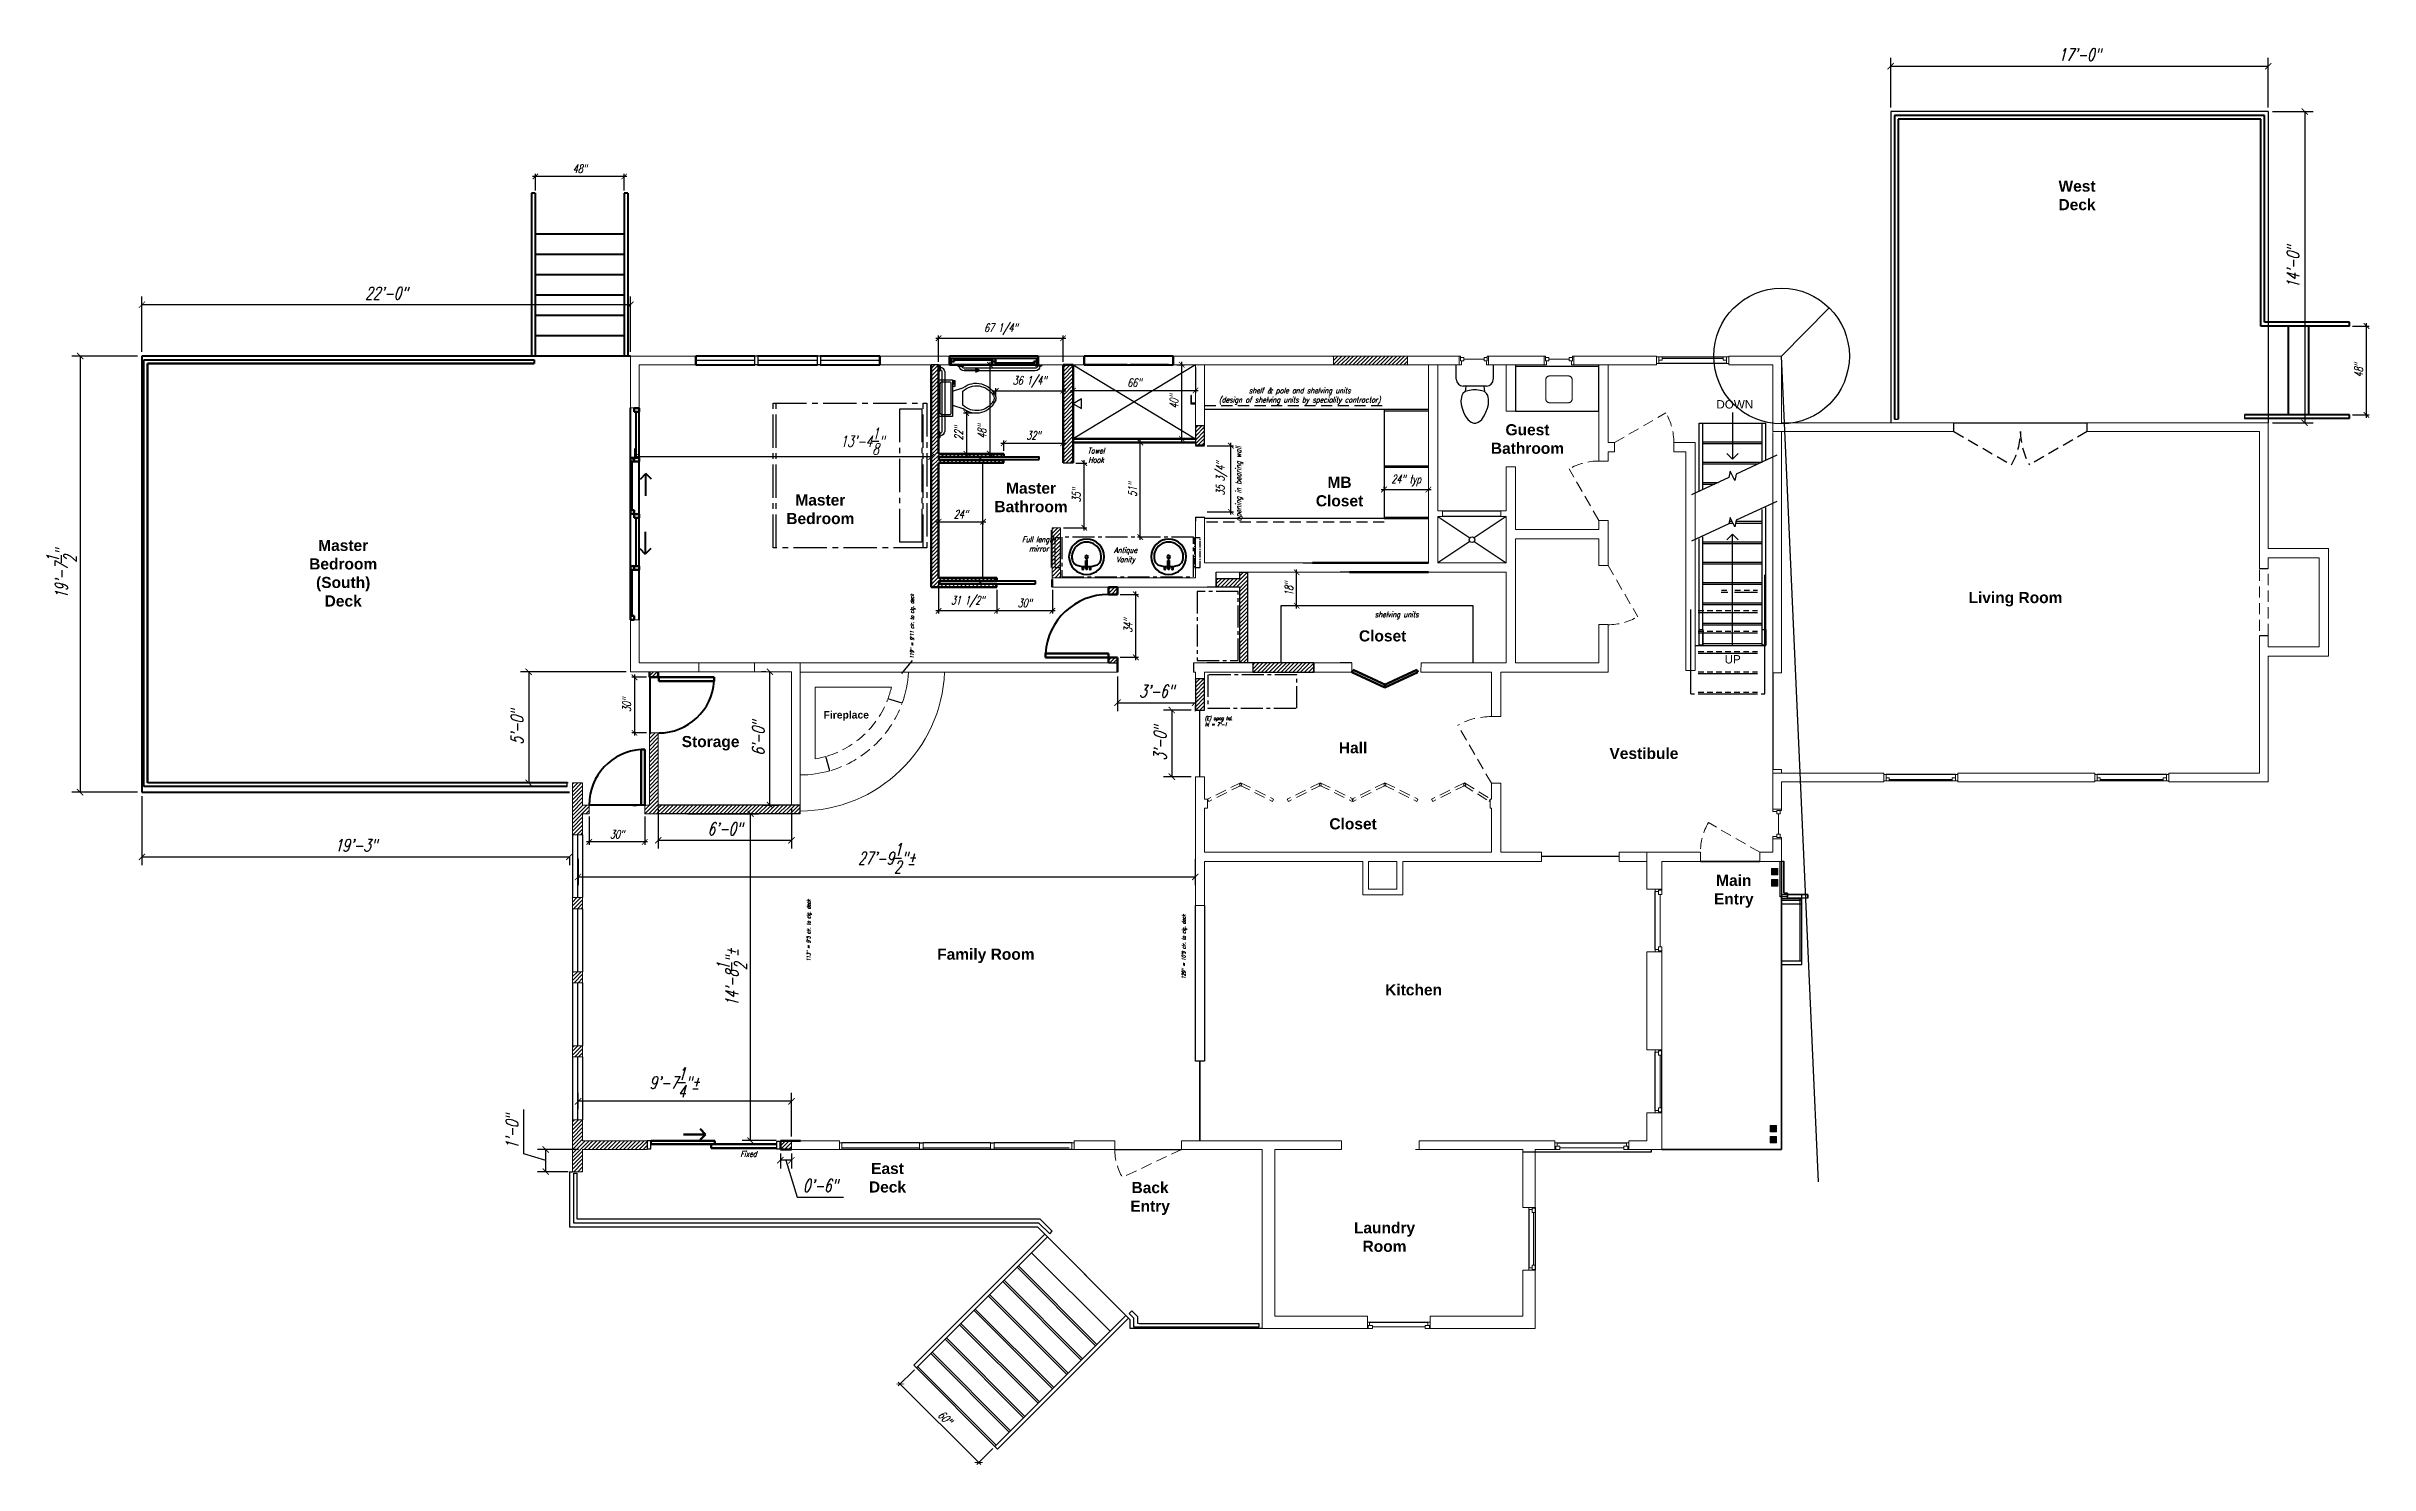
# Model space of a CAD drawing. Extents: x -938 to 746, y -693 to 167.
# Drawn here: x -938 to 318, y -599 to 167 of the extents above; entities that cross this region are included whole.
import ezdxf

# ---------------------------------------------------------------- set-up
doc = ezdxf.new("R2010")
doc.units = 0
doc.header["$LTSCALE"] = 48
doc.header["$MEASUREMENT"] = 0
for name, pattern in [('CENTER2', [1.125, 0.75, -0.125, 0.125, -0.125]), ('Dash dot dot', [0.8125, 0.25, -0.1875, 0, -0.1875, 0, -0.1875]), ('HIDDEN2', [0.1875, 0.125, -0.0625]), ('Overhead 1_16_', [0.101562, 0.0625, -0.039062])]:
    doc.linetypes.add(name, pattern=pattern)
doc.layers.get('Defpoints').update_dxf_attribs({"color": 11})
for name, color, linetype in [('A-AREA', 32, 'Continuous'), ('A-COLS', 52, 'Continuous'), ('A-Counter-Shelves', 2, 'Continuous'), ('A-Deck-Edge', 2, 'Continuous'), ('A-Deck-exs', 23, 'Continuous'), ('A-Deck-Guardrail', 1, 'Continuous'), ('A-Door', 1, 'Continuous'), ('A-DOOR-exs', 30, 'HIDDEN2'), ('A-FLOR', 1, 'Continuous'), ('A-FURN', 1, 'CENTER2'), ('A-Stair', 1, 'Continuous'), ('A-stairs-exs', 33, 'Continuous'), ('A-WALL-ext-exs', 2, 'Continuous'), ('A-Wall-Int', 3, 'Continuous'), ('A-wall-int-exs', 41, 'Continuous'), ('A-Window', 74, 'Continuous'), ('A-Window-exs', 151, 'Continuous'), ('AB-Stairs-exs', 31, 'Continuous'), ('Dim48', 1, 'Continuous'), ('Dim72', 1, 'Continuous'), ('hatch-walls', 165, 'Continuous'), ('Layer1', 1, 'Continuous'), ('Layer2', 2, 'Continuous'), ('P-FIXT', 1, 'Continuous'), ('P-Fixt-exs', 30, 'Continuous'), ('P-SANR-FIXT', 1, 'Continuous'), ('Q-CASE', 31, 'Continuous'), ('S-STRS-ANNO', 31, 'Continuous')]:
    doc.layers.add(name, color=color, linetype=linetype)
doc.layers.add('A-Wall-ext', color=6, linetype='Continuous', lineweight=18)
doc.layers.add('text-features', color=30, linetype='Continuous', lineweight=9)
doc.layers.add('Text-Room Names', color=11, linetype='Continuous', plot=False)
doc.styles.add('Arial', font='arial.ttf', dxfattribs={"height": 4.5})
doc.styles.add('Arial_B', font='arialbd.ttf', dxfattribs={"height": 6})
doc.styles.add('ROMANS', font='romans.shx', dxfattribs={"width": 0.7, "oblique": 15})
doc.dimstyles.new('Dim48', dxfattribs={"dimscale": 48, "dimtxt": 0.125, "dimasz": 0.0625, "dimexe": 0.09375, "dimexo": 0.046875, "dimgap": 0.03125, "dimtad": 1, "dimdec": 3, "dimzin": 3, "dimdsep": 46, "dimlunit": 4, "dimtxsty": 'ROMANS', "dimblk1": 'ARCHTICK', "dimblk2": 'ARCHTICK', "dimsah": 1, "dimcen": 0.09375, "dimclrd": 256, "dimclre": 256, "dimclrt": 3, "dimadec": 0, "dimazin": 0, "dimtfac": 1, "dimtdec": 3, "dimtmove": 1, "dimatfit": 1, "dimldrblk": 'ARCHTICK', "dimfxl": 1, "dimtolj": 1, "dimtzin": 0, "dimarcsym": 0})
doc.dimstyles.new('Dim48-in', dxfattribs={"dimscale": 48, "dimtxt": 0.09375, "dimasz": 0.0625, "dimexe": 0.03125, "dimexo": 0.03125, "dimgap": 0.03125, "dimtad": 1, "dimdec": 3, "dimzin": 7, "dimdsep": 46, "dimlunit": 5, "dimtxsty": 'ROMANS', "dimblk1": 'ARCHTICK', "dimblk2": 'ARCHTICK', "dimsah": 1, "dimcen": 0.125, "dimdle": 0.03125, "dimclrd": 256, "dimclre": 256, "dimclrt": 3, "dimadec": 0, "dimazin": 0, "dimtfac": 1, "dimtdec": 3, "dimtmove": 1, "dimatfit": 1, "dimldrblk": 'ARCHTICK', "dimfxl": 1, "dimfrac": 2, "dimtolj": 1, "dimtzin": 0, "dimarcsym": 0})
doc.dimstyles.new('Dim72', dxfattribs={"dimscale": 72, "dimtxt": 0.09375, "dimasz": 0.046875, "dimexe": 0.0625, "dimexo": 0.03125, "dimgap": 0.03125, "dimtad": 1, "dimdec": 3, "dimzin": 1, "dimdsep": 46, "dimlunit": 4, "dimtxsty": 'ROMANS', "dimblk": 'ARCHTICK', "dimcen": 12, "dimclrd": 256, "dimclre": 256, "dimclrt": 3, "dimadec": 4, "dimazin": 0, "dimtfac": 1, "dimtdec": 3, "dimtmove": 1, "dimatfit": 2, "dimldrblk": 'ARCHTICK', "dimfxl": 1, "dimtolj": 1, "dimtzin": 0, "dimarcsym": 0})

msp = doc.modelspace()

# ---------------------------------------------------------------- texts
at = {"layer": 'text-features', "char_height": 3.0015, "attachment_point": 5, "style": 'ROMANS'}
for s, insert, width in [('\\A1;shelf & pole and shelving units \\P(design of shelving units by speciality contractor)', (-260.3534, -21.6063), 85.618775), ('\\A1;Towel Hook', (-370.3835, -53.5872), 16.231757), ('\\A1;Full length mirror', (-401.3402, -101.5102), 16.231757), ('\\A1;Antique\\PVanity', (-354.4385, -107.8508), 16.231757), ('\\A1;shelving units', (-207.9146, -140.0167), 85.618775), ('\\A1;Fixed', (-558.1264, -430.8966), 16.231757)]:
    msp.add_mtext(s, dxfattribs=dict(at, insert=insert, width=width))
at = {"layer": 'text-features', "insert": (-293.0073, -69.0193), "char_height": 3.0015, "width": 40.306765, "attachment_point": 5, "rotation": 90, "style": 'ROMANS'}
msp.add_mtext('\\A1;opening in bearing wall', dxfattribs=at)
at = {"layer": 'Text-Room Names', "attachment_point": 1, "style": 'Arial_B'}
for s, insert, char_height, width in [('\\pxqc;West Deck', (141.1356, 94.7737), 6, 37.1175), ('\\pxqc;Guest Bathroom', (-155.8385, -36.7934), 6, 37.1175), ('\\pxqc;Master Bedroom', (-545.7135, -74.7395), 6, 52.654345), ('\\pxqc;Master\\PBathroom', (-424.0953, -68.3205), 6, 37.1175), ('\\pxqc;MB Closet', (-257.3948, -65.1735), 6, 37.1175), ('\\pxqc;Master Bedroom (South) Deck', (-795.7936, -99.2563), 6, 37.1175), ('Living Room', (101.0515, -127.4192), 6, 61.6605), ('\\pxqc;Closet', (-234.108, -148.1295), 6, 37.1175), ('\\pxqc;Fireplace', (-517.7703, -191.7595), 4.002, 24.757372), ('Storage', (-594.3007, -205.1925), 6, 13.282633), ('\\pxqc;Hall', (-250.0805, -208.5317), 6, 37.1175), ('\\pxqc;Vestibule', (-92.9074, -211.59), 6, 37.1175), ('\\pxqc;Closet', (-250.0805, -249.6321), 6, 37.1175), ('\\pxqc;Main\\PEntry', (-44.3502, -280.1699), 6, 37.1175), ('Kitchen', (-214.182, -339.2527), 6, 37.1175), ('\\pxqc;East Deck', (-501.66, -435.7442), 6, 37.1175), ('\\pxqc;Back Entry', (-359.7723, -446.0754), 6, 37.1175), ('\\pxqc;Laundry Room', (-233.0893, -467.778), 6, 37.1175)]:
    msp.add_mtext(s, dxfattribs=dict(at, insert=insert, char_height=char_height, width=width))
at = {"layer": 'Text-Room Names', "insert": (-35.1879, -23.8147), "char_height": 4.5, "width": 10.425481, "attachment_point": 1, "line_spacing_factor": 0.941778, "style": 'Arial', "bg_fill": 3, "box_fill_scale": 1.25, "bg_fill_color": 256, "bg_fill_true_color": 13158600, "bg_fill_transparency": 0}
msp.add_mtext('DOWN', dxfattribs=at)
at = {"layer": 'Text-Room Names', "insert": (-456.2521, -320.0327), "char_height": 6, "attachment_point": 1, "style": 'Arial_B'}
msp.add_mtext('\\pxqc;Family Room', dxfattribs=at)

# ---------------------------------------------------------------- blocks, each defined once
blk = doc.blocks.new('Fixed - 16_ x 42_-626436-Level 1')
at = {"layer": 'A-Window-exs', "lineweight": 9}
for p, q in [((-9.5, 2.375), (-8.75, 2.375)), ((-8.75, -0.125), (-8.75, 2.375)), ((-8.75, 1.625), (-8.75, -0.125)), ((-8.75, 1.625), (-7, 1.625)), ((-7, 1.625), (-7, -0.125)), ((-7, 0.75), (4, 0.75)), ((4, 1.625), (4, -0.125)), ((5.75, 1.625), (4, 1.625)), ((5.75, -0.125), (5.75, 2.375)), ((6.5, 2.375), (5.75, 2.375)), ((5.75, 1.625), (5.75, -0.125)), ((-8.25, -2.375), (-9.5, -2.375)), ((-8.75, -0.125), (-7, -0.125)), ((-8.75, -0.125), (-8.25, -0.125)), ((-8.25, -2.375), (-8.25, -0.125)), ((5.75, -0.125), (4, -0.125)), ((5.25, -0.125), (5.75, -0.125)), ((5.25, -0.125), (5.25, -2.375)), ((5.25, -2.375), (6.5, -2.375))]:
    blk.add_line(p, q, dxfattribs=at)
blk = doc.blocks.new('Top Rail Type - Top Rail_Internal_-426551-Level 1')
at = {"layer": 'A-Deck-Guardrail'}
blk.add_hatch(color=8, dxfattribs=at).paths.add_polyline_path([(-167.3, 73), (-167.3, 73.1), (-169.3, 73)])
at = {"layer": 'A-Deck-Guardrail', "color": 8}
for p, q in [((-169.3, 73), (-167.3, 73)), ((-169.3, 64.5), (-169.3, 73)), ((-167.3, 64.5), (-169.3, 64.5)), ((-167.3, 73), (-167.3, 64.5))]:
    blk.add_line(p, q, dxfattribs=at)
blk = doc.blocks.new('Top Rail Type - Top Rail_Internal_-426562-Level 1')
at = {"layer": 'A-Deck-Guardrail'}
blk.add_hatch(color=8, dxfattribs=at).paths.add_polyline_path([(-201.3, 73), (-201.3, 73.1), (-203.3, 73)])
at = {"layer": 'A-Deck-Guardrail', "color": 8}
for p, q in [((-203.3, 73), (-201.3, 73)), ((-203.3, 64.5), (-203.3, 73)), ((-201.3, 64.5), (-203.3, 64.5)), ((-201.3, 73), (-201.3, 64.5))]:
    blk.add_line(p, q, dxfattribs=at)
blk = doc.blocks.new('opening - 3_5_-638785-Level 1')
at = {"layer": 'A-DOOR-exs', "lineweight": 9}
blk.add_line((21, -2.375), (19, -2.375), dxfattribs=at)
blk = doc.blocks.new('Top Rail Type - Top Rail_Internal_-466611-Level 1')
at = {"layer": 'A-Deck-Guardrail', "color": 8}
for p, q in [((-159.5, -71.3), (-159.5, -52)), ((-158.8, -52), (-157.5, -52)), ((-157.5, -52), (-157.5, -69.3)), ((-155.5, -71.3), (-159.5, -71.3)), ((-157.5, -69.3), (-155.5, -69.3)), ((-155.5, -69.3), (-155.5, -71.3))]:
    blk.add_line(p, q, dxfattribs=at)
blk = doc.blocks.new('Top Rail Type - Top Rail_Internal_-V5-Level 1')
at = {"layer": 'A-Deck-Guardrail', "color": 8}
for p, q in [((-159.5, -71.3), (-159.5, -52)), ((-158.8, -52), (-157.5, -52)), ((-157.5, -69.3), (-157.5, -52)), ((-155.5, -71.3), (-159.5, -71.3)), ((-155.5, -69.3), (-157.5, -69.3)), ((-155.5, -71.3), (-155.5, -69.3))]:
    blk.add_line(p, q, dxfattribs=at)
blk = doc.blocks.new('Top Rail Type - Top Rail_Internal_-491171-Level 1')
at = {"layer": 'A-Deck-Guardrail', "color": 8}
for p, q in [((-155.5, -72), (-155.5, -70)), ((-155.5, -70), (-144.5, -70)), ((-144.5, -72), (-155.5, -72)), ((-144.5, -70), (-144.5, -72))]:
    blk.add_line(p, q, dxfattribs=at)
blk = doc.blocks.new('Top Rail Type - Top Rail_Internal_-V7-Level 1')
at = {"layer": 'A-Deck-Guardrail', "color": 8}
for p, q in [((-155.5, -72), (-155.5, -70)), ((-144.5, -70), (-155.5, -70)), ((-144.5, -72), (-155.5, -72)), ((-144.5, -72), (-144.5, -70))]:
    blk.add_line(p, q, dxfattribs=at)
blk = doc.blocks.new('_ARCHTICK')
at = {"color": 0, "linetype": 'ByBlock', "ltscale": 48, "const_width": 0.15}
blk.add_lwpolyline([(-0.5, -0.5), (0.5, 0.5)], dxfattribs=at)
blk = doc.blocks.new('DIMBLOCK2-Level 1')
at = {"layer": 'Defpoints', "color": 0, "transparency": 16777216}
for p in [(-382.8, -4.7), (-316.7, -4.7), (-316.7, -18.6)]:
    blk.add_point(p, dxfattribs=at)
at = {"layer": 'Dim48', "lineweight": -2, "transparency": 16777216}
for p, q in [((-382.8, -6.2), (-382.8, -20.1)), ((-316.7, -6.2), (-316.7, -20.1)), ((-384.3, -18.6), (-315.2, -18.6))]:
    blk.add_line(p, q, dxfattribs=at)
at = {"layer": 'Dim48', "lineweight": -2, "transparency": 16777216, "xscale": 3, "yscale": 3, "zscale": 3, "rotation": 180}
blk.add_blockref('_ARCHTICK', (-382.8, -18.6), dxfattribs=at)
at = {"layer": 'Dim48', "lineweight": -2, "transparency": 16777216, "xscale": 3, "yscale": 3, "zscale": 3}
blk.add_blockref('_ARCHTICK', (-316.7, -18.6), dxfattribs=at)
at = {"layer": 'Dim48', "color": 3, "transparency": 16777216, "insert": (-349.8, -14.4), "char_height": 4.5, "width": 115.443, "attachment_point": 5, "style": 'ROMANS'}
blk.add_mtext('\\A1;66"', dxfattribs=at)
blk = doc.blocks.new('DIMBLOCK3-Level 1')
at = {"layer": 'Defpoints', "color": 0, "transparency": 16777216}
for p in [(-388.2, 9.6), (-455.5, -4.7), (-388.2, -4.7)]:
    blk.add_point(p, dxfattribs=at)
at = {"layer": 'Dim48', "lineweight": -2, "transparency": 16777216}
for p, q in [((-457, 9.6), (-386.8, 9.6)), ((-455.5, -3.2), (-455.5, 11.1)), ((-388.2, -3.2), (-388.2, 11.1))]:
    blk.add_line(p, q, dxfattribs=at)
at = {"layer": 'Dim48', "lineweight": -2, "transparency": 16777216, "xscale": 3, "yscale": 3, "zscale": 3, "rotation": 180}
blk.add_blockref('_ARCHTICK', (-455.5, 9.6), dxfattribs=at)
at = {"layer": 'Dim48', "lineweight": -2, "transparency": 16777216, "xscale": 3, "yscale": 3, "zscale": 3}
blk.add_blockref('_ARCHTICK', (-388.2, 9.6), dxfattribs=at)
at = {"layer": 'Dim48', "color": 3, "transparency": 16777216, "insert": (-421.9, 14.5), "char_height": 4.5, "width": 115.443, "attachment_point": 5, "style": 'ROMANS'}
blk.add_mtext('\\A1;67 1/4"', dxfattribs=at)
blk = doc.blocks.new('DIMBLOCK8-Level 1')
at = {"layer": 'Defpoints', "color": 0, "transparency": 16777216}
for p in [(-358.8, -170.7), (-316.8, -186.4), (-316.8, -187.2)]:
    blk.add_point(p, dxfattribs=at)
at = {"layer": 'Dim72', "lineweight": -2, "transparency": 16777216}
for p, q in [((-358.8, -173), (-358.8, -191.7)), ((-358.8, -187.2), (-316.8, -187.2)), ((-316.8, -188.7), (-316.8, -191.7))]:
    blk.add_line(p, q, dxfattribs=at)
at = {"layer": 'Dim72', "lineweight": -2, "transparency": 16777216, "xscale": 3.375, "yscale": 3.375, "zscale": 3.375, "rotation": 180}
blk.add_blockref('_ARCHTICK', (-358.8, -187.2), dxfattribs=at)
at = {"layer": 'Dim72', "lineweight": -2, "transparency": 16777216, "xscale": 3.375, "yscale": 3.375, "zscale": 3.375}
blk.add_blockref('_ARCHTICK', (-316.8, -187.2), dxfattribs=at)
at = {"layer": 'Dim72', "color": 3, "transparency": 16777216, "insert": (-337.8, -181), "char_height": 6.75, "width": 115.443, "attachment_point": 5, "style": 'ROMANS'}
blk.add_mtext('\\A1;3\'-6"', dxfattribs=at)
blk = doc.blocks.new('DIMBLOCK17-Level 1')
at = {"layer": 'Defpoints', "color": 0, "transparency": 16777216}
for p in [(-546.6, -170.5), (-546.6, -170.5), (-552.2, -242.5)]:
    blk.add_point(p, dxfattribs=at)
at = {"layer": 'Dim72', "lineweight": -2, "transparency": 16777216}
for p, q in [((-548.9, -170.5), (-551.1, -170.5)), ((-546.6, -242.5), (-546.6, -170.5)), ((-549.9, -242.5), (-542.1, -242.5))]:
    blk.add_line(p, q, dxfattribs=at)
at = {"layer": 'Dim72', "lineweight": -2, "transparency": 16777216, "xscale": 3.375, "yscale": 3.375, "zscale": 3.375}
for p, rotation in [((-546.6, -170.5), 90), ((-546.6, -242.5), 270)]:
    blk.add_blockref('_ARCHTICK', p, dxfattribs=dict(at, rotation=rotation))
at = {"layer": 'Dim72', "color": 3, "transparency": 16777216, "insert": (-552.9, -206.5), "char_height": 6.75, "width": 115.443, "attachment_point": 5, "rotation": 90, "style": 'ROMANS'}
blk.add_mtext('\\A1;6\'-0"', dxfattribs=at)
blk = doc.blocks.new('DIMBLOCK24-Level 1')
at = {"layer": 'Defpoints', "color": 0, "transparency": 16777216}
for p in [(-593.3, -247.2), (-557.1, -247.2), (-541, -423.7)]:
    blk.add_point(p, dxfattribs=at)
at = {"layer": 'Dim72', "lineweight": -2, "transparency": 16777216}
for p, q in [((-591.1, -247.2), (-552.6, -247.2)), ((-557.1, -423.7), (-557.1, -247.2)), ((-543.3, -423.7), (-561.6, -423.7))]:
    blk.add_line(p, q, dxfattribs=at)
at = {"layer": 'Dim72', "lineweight": -2, "transparency": 16777216, "xscale": 3.375, "yscale": 3.375, "zscale": 3.375}
for p, rotation in [((-557.1, -247.2), 90), ((-557.1, -423.7), 270)]:
    blk.add_blockref('_ARCHTICK', p, dxfattribs=dict(at, rotation=rotation))
at = {"layer": 'Dim72', "color": 3, "transparency": 16777216, "insert": (-567.2, -335.5), "char_height": 6.75, "width": 215.629, "attachment_point": 5, "rotation": 90, "style": 'ROMANS'}
blk.add_mtext('\\A1;14\'-8{\\H1x;\\S1/2;}"%%P', dxfattribs=at)
blk = doc.blocks.new('DIMBLOCK26-Level 1')
at = {"layer": 'Defpoints', "color": 0, "transparency": 16777216}
for p in [(-650.3, -269.3), (-316.8, -269.6), (-316.8, -281.3)]:
    blk.add_point(p, dxfattribs=at)
at = {"layer": 'Dim72', "lineweight": -2, "transparency": 16777216}
for p, q in [((-650.3, -271.6), (-650.3, -285.8)), ((-316.8, -271.8), (-316.8, -285.8)), ((-650.3, -281.3), (-316.8, -281.3))]:
    blk.add_line(p, q, dxfattribs=at)
at = {"layer": 'Dim72', "lineweight": -2, "transparency": 16777216, "xscale": 3.375, "yscale": 3.375, "zscale": 3.375, "rotation": 180}
blk.add_blockref('_ARCHTICK', (-650.3, -281.3), dxfattribs=at)
at = {"layer": 'Dim72', "lineweight": -2, "transparency": 16777216, "xscale": 3.375, "yscale": 3.375, "zscale": 3.375}
blk.add_blockref('_ARCHTICK', (-316.8, -281.3), dxfattribs=at)
at = {"layer": 'Dim72', "color": 3, "transparency": 16777216, "insert": (-483.5, -271.2), "char_height": 6.75, "width": 140.363, "attachment_point": 5, "style": 'ROMANS'}
blk.add_mtext('\\A1;27\'-9{\\H1x;\\S1/2;}"%%P', dxfattribs=at)
blk = doc.blocks.new('DIMBLOCK28-Level 1')
at = {"layer": 'Defpoints', "color": 0, "transparency": 16777216}
for p in [(-328.3, -4.7), (-324.1, -4.7), (-329, -44.7)]:
    blk.add_point(p, dxfattribs=at)
at = {"layer": 'Dim48', "lineweight": -2, "transparency": 16777216}
for p, q in [((-326.8, -4.7), (-322.6, -4.7)), ((-324.1, -46.2), (-324.1, -3.2)), ((-327.5, -44.7), (-322.6, -44.7))]:
    blk.add_line(p, q, dxfattribs=at)
at = {"layer": 'Dim48', "lineweight": -2, "transparency": 16777216, "xscale": 3, "yscale": 3, "zscale": 3}
for p, rotation in [((-324.1, -4.7), 90), ((-324.1, -44.7), 270)]:
    blk.add_blockref('_ARCHTICK', p, dxfattribs=dict(at, rotation=rotation))
at = {"layer": 'Dim48', "color": 3, "transparency": 16777216, "insert": (-328.3, -24.7), "char_height": 4.5, "width": 115.443, "attachment_point": 5, "rotation": 90, "style": 'ROMANS'}
blk.add_mtext('\\A1;40"', dxfattribs=at)
blk = doc.blocks.new('DIMBLOCK31-Level 1')
at = {"layer": 'Defpoints', "color": 0, "transparency": 16777216}
for p in [(-607, -242.5), (-535, -242.5), (-535, -261.5)]:
    blk.add_point(p, dxfattribs=at)
at = {"layer": 'Dim72', "lineweight": -2, "transparency": 16777216}
for p, q in [((-607, -244.7), (-607, -266)), ((-535, -244.7), (-535, -266)), ((-607, -261.5), (-535, -261.5))]:
    blk.add_line(p, q, dxfattribs=at)
at = {"layer": 'Dim72', "lineweight": -2, "transparency": 16777216, "xscale": 3.375, "yscale": 3.375, "zscale": 3.375, "rotation": 180}
blk.add_blockref('_ARCHTICK', (-607, -261.5), dxfattribs=at)
at = {"layer": 'Dim72', "lineweight": -2, "transparency": 16777216, "xscale": 3.375, "yscale": 3.375, "zscale": 3.375}
blk.add_blockref('_ARCHTICK', (-535, -261.5), dxfattribs=at)
at = {"layer": 'Dim72', "color": 3, "transparency": 16777216, "insert": (-571, -255.3), "char_height": 6.75, "width": 115.443, "attachment_point": 5, "style": 'ROMANS'}
blk.add_mtext('\\A1;6\'-0"', dxfattribs=at)
blk = doc.blocks.new('*D42')
at = {"layer": 'Defpoints', "color": 0, "transparency": 16777216}
for p in [(-214.8, -73.1), (-190.8, -72.1), (-190.8, -72.1)]:
    blk.add_point(p, dxfattribs=at)
at = {"layer": 'Dim48', "lineweight": -2, "transparency": 16777216}
for p, q in [((-216.3, -72.1), (-189.3, -72.1)), ((-214.8, -71.6), (-214.8, -70.6))]:
    blk.add_line(p, q, dxfattribs=at)
at = {"layer": 'Dim48', "lineweight": -2, "transparency": 16777216, "xscale": 3, "yscale": 3, "zscale": 3, "rotation": 180}
blk.add_blockref('_ARCHTICK', (-214.8, -72.1), dxfattribs=at)
at = {"layer": 'Dim48', "lineweight": -2, "transparency": 16777216, "xscale": 3, "yscale": 3, "zscale": 3}
blk.add_blockref('_ARCHTICK', (-190.8, -72.1), dxfattribs=at)
at = {"layer": 'Dim48', "color": 3, "transparency": 16777216, "insert": (-202.8, -67.2), "char_height": 4.5, "attachment_point": 5, "style": 'ROMANS'}
blk.add_mtext('\\A1;24" typ', dxfattribs=at)
blk = doc.blocks.new('*D57')
at = {"layer": 'Defpoints', "color": 0, "transparency": 16777216}
for p in [(-886, 27.7), (-886, 0), (-622, 0)]:
    blk.add_point(p, dxfattribs=at)
at = {"layer": 'Dim72', "lineweight": -2, "transparency": 16777216}
for p, q in [((-886, 2.2), (-886, 32.2)), ((-622, 27.7), (-886, 27.7)), ((-622, 2.2), (-622, 32.2))]:
    blk.add_line(p, q, dxfattribs=at)
at = {"layer": 'Dim72', "lineweight": -2, "transparency": 16777216, "xscale": 3.375, "yscale": 3.375, "zscale": 3.375, "rotation": 180}
blk.add_blockref('_ARCHTICK', (-886, 27.7), dxfattribs=at)
at = {"layer": 'Dim72', "lineweight": -2, "transparency": 16777216, "xscale": 3.375, "yscale": 3.375, "zscale": 3.375}
blk.add_blockref('_ARCHTICK', (-622, 27.7), dxfattribs=at)
at = {"layer": 'Dim72', "color": 3, "transparency": 16777216, "insert": (-754, 33.9), "char_height": 6.75, "attachment_point": 5, "style": 'ROMANS'}
blk.add_mtext('\\A1;22\'-0"', dxfattribs=at)
blk = doc.blocks.new('*D58')
at = {"layer": 'Defpoints', "color": 0, "transparency": 16777216}
for p in [(-886, 0), (-919.4, -235.5), (-886, -235.5)]:
    blk.add_point(p, dxfattribs=at)
at = {"layer": 'Dim72', "lineweight": -2, "transparency": 16777216}
for p, q in [((-888.3, 0), (-923.9, 0)), ((-919.4, 0), (-919.4, -235.5)), ((-888.3, -235.5), (-923.9, -235.5))]:
    blk.add_line(p, q, dxfattribs=at)
at = {"layer": 'Dim72', "lineweight": -2, "transparency": 16777216, "xscale": 3.375, "yscale": 3.375, "zscale": 3.375}
for p, rotation in [((-919.4, 0), 90), ((-919.4, -235.5), 270)]:
    blk.add_blockref('_ARCHTICK', p, dxfattribs=dict(at, rotation=rotation))
at = {"layer": 'Dim72', "color": 3, "transparency": 16777216, "insert": (-929.5, -117.7), "char_height": 6.75, "attachment_point": 5, "rotation": 90, "style": 'ROMANS'}
blk.add_mtext('\\A1;19\'-7{\\H1x;\\S1/2;}"', dxfattribs=at)
blk = doc.blocks.new('*D59')
at = {"layer": 'Defpoints', "color": 0, "transparency": 16777216}
for p in [(-886, -235.5), (-655, -268.3), (-655, -270.5)]:
    blk.add_point(p, dxfattribs=at)
at = {"layer": 'Dim72', "lineweight": -2, "transparency": 16777216}
for p, q in [((-886, -237.7), (-886, -275)), ((-886, -270.5), (-655, -270.5)), ((-655, -270.6), (-655, -275))]:
    blk.add_line(p, q, dxfattribs=at)
at = {"layer": 'Dim72', "lineweight": -2, "transparency": 16777216, "xscale": 3.375, "yscale": 3.375, "zscale": 3.375, "rotation": 180}
blk.add_blockref('_ARCHTICK', (-886, -270.5), dxfattribs=at)
at = {"layer": 'Dim72', "lineweight": -2, "transparency": 16777216, "xscale": 3.375, "yscale": 3.375, "zscale": 3.375}
blk.add_blockref('_ARCHTICK', (-655, -270.5), dxfattribs=at)
at = {"layer": 'Dim72', "color": 3, "transparency": 16777216, "insert": (-770.5, -264.2), "char_height": 6.75, "attachment_point": 5, "style": 'ROMANS'}
blk.add_mtext('\\A1;19\'-3"', dxfattribs=at)
blk = doc.blocks.new('*D60')
at = {"layer": 'Defpoints', "color": 0, "transparency": 16777216}
for p in [(-650.3, -402.5), (-650.3, -409), (-535, -423.7)]:
    blk.add_point(p, dxfattribs=at)
at = {"layer": 'Dim72', "lineweight": -2, "transparency": 16777216}
for p, q in [((-650.3, -406.8), (-650.3, -398)), ((-535, -421.5), (-535, -398)), ((-535, -402.5), (-650.3, -402.5))]:
    blk.add_line(p, q, dxfattribs=at)
at = {"layer": 'Dim72', "lineweight": -2, "transparency": 16777216, "xscale": 3.375, "yscale": 3.375, "zscale": 3.375, "rotation": 180}
blk.add_blockref('_ARCHTICK', (-650.3, -402.5), dxfattribs=at)
at = {"layer": 'Dim72', "lineweight": -2, "transparency": 16777216, "xscale": 3.375, "yscale": 3.375, "zscale": 3.375}
blk.add_blockref('_ARCHTICK', (-535, -402.5), dxfattribs=at)
at = {"layer": 'Dim72', "color": 3, "transparency": 16777216, "insert": (-598.2, -392.4), "char_height": 6.75, "attachment_point": 5, "style": 'ROMANS'}
blk.add_mtext('\\A1;9\'-7{\\H1x;\\S1/4;}"%%P', dxfattribs=at)
blk = doc.blocks.new('*D61')
at = {"layer": 'Defpoints', "color": 0, "transparency": 16777216}
for p in [(-316.8, -191.2), (-329.5, -227.2), (-316.8, -227.2)]:
    blk.add_point(p, dxfattribs=at)
at = {"layer": 'Dim72', "lineweight": -2, "transparency": 16777216}
for p, q in [((-319, -191.2), (-334, -191.2)), ((-329.5, -191.2), (-329.5, -227.2)), ((-319, -227.2), (-334, -227.2))]:
    blk.add_line(p, q, dxfattribs=at)
at = {"layer": 'Dim72', "lineweight": -2, "transparency": 16777216, "xscale": 3.375, "yscale": 3.375, "zscale": 3.375}
for p, rotation in [((-329.5, -191.2), 90), ((-329.5, -227.2), 270)]:
    blk.add_blockref('_ARCHTICK', p, dxfattribs=dict(at, rotation=rotation))
at = {"layer": 'Dim72', "color": 3, "transparency": 16777216, "insert": (-335.8, -209.2), "char_height": 6.75, "attachment_point": 5, "rotation": 90, "style": 'ROMANS'}
blk.add_mtext('\\A1;3\'-0"', dxfattribs=at)
blk = doc.blocks.new('*D62')
at = {"layer": 'Defpoints', "color": 0, "transparency": 16777216}
for p in [(-644.3, -247.2), (-614.3, -247.2), (-644.3, -262.4)]:
    blk.add_point(p, dxfattribs=at)
at = {"layer": 'Dim48', "lineweight": -2, "transparency": 16777216}
for p, q in [((-644.3, -248.7), (-644.3, -263.9)), ((-614.3, -248.7), (-614.3, -263.9)), ((-612.8, -262.4), (-645.8, -262.4))]:
    blk.add_line(p, q, dxfattribs=at)
at = {"layer": 'Dim48', "lineweight": -2, "transparency": 16777216, "xscale": 3, "yscale": 3, "zscale": 3, "rotation": 180}
blk.add_blockref('_ARCHTICK', (-644.3, -262.4), dxfattribs=at)
at = {"layer": 'Dim48', "lineweight": -2, "transparency": 16777216, "xscale": 3, "yscale": 3, "zscale": 3}
blk.add_blockref('_ARCHTICK', (-614.3, -262.4), dxfattribs=at)
at = {"layer": 'Dim48', "color": 3, "transparency": 16777216, "insert": (-629.3, -258.3), "char_height": 4.5, "attachment_point": 5, "style": 'ROMANS'}
blk.add_mtext('\\A1;30"', dxfattribs=at)
blk = doc.blocks.new('*D63')
at = {"layer": 'Defpoints', "color": 0, "transparency": 16777216}
for p in [(-622, -170.5), (-677, -230.5), (-653.4, -230.5)]:
    blk.add_point(p, dxfattribs=at)
at = {"layer": 'Dim72', "lineweight": -2, "transparency": 16777216}
for p, q in [((-624.3, -170.5), (-681.5, -170.5)), ((-677, -170.5), (-677, -230.5)), ((-655.6, -230.5), (-681.5, -230.5))]:
    blk.add_line(p, q, dxfattribs=at)
at = {"layer": 'Dim72', "lineweight": -2, "transparency": 16777216, "xscale": 3.375, "yscale": 3.375, "zscale": 3.375}
for p, rotation in [((-677, -170.5), 90), ((-677, -230.5), 270)]:
    blk.add_blockref('_ARCHTICK', p, dxfattribs=dict(at, rotation=rotation))
at = {"layer": 'Dim72', "color": 3, "transparency": 16777216, "insert": (-683.3, -200.5), "char_height": 6.75, "attachment_point": 5, "rotation": 90, "style": 'ROMANS'}
blk.add_mtext('\\A1;5\'-0"', dxfattribs=at)
blk = doc.blocks.new('*D74')
at = {"layer": 'Defpoints', "color": 0, "transparency": 16777216}
for p in [(263, 156.5), (59, 132), (263, 132)]:
    blk.add_point(p, dxfattribs=at)
at = {"layer": 'Dim72', "lineweight": -2, "transparency": 16777216}
for p, q in [((59, 134.2), (59, 161)), ((59, 156.5), (263, 156.5)), ((263, 134.2), (263, 161))]:
    blk.add_line(p, q, dxfattribs=at)
at = {"layer": 'Dim72', "lineweight": -2, "transparency": 16777216, "xscale": 3.375, "yscale": 3.375, "zscale": 3.375, "rotation": 180}
blk.add_blockref('_ARCHTICK', (59, 156.5), dxfattribs=at)
at = {"layer": 'Dim72', "lineweight": -2, "transparency": 16777216, "xscale": 3.375, "yscale": 3.375, "zscale": 3.375}
blk.add_blockref('_ARCHTICK', (263, 156.5), dxfattribs=at)
at = {"layer": 'Dim72', "color": 3, "transparency": 16777216, "insert": (161, 162.8), "char_height": 6.75, "attachment_point": 5, "style": 'ROMANS'}
blk.add_mtext('\\A1;17\'-0"', dxfattribs=at)
blk = doc.blocks.new('*D75')
at = {"layer": 'Defpoints', "color": 0, "transparency": 16777216}
for p in [(263, 132), (263, -36), (282.7, -36)]:
    blk.add_point(p, dxfattribs=at)
at = {"layer": 'Dim72', "lineweight": -2, "transparency": 16777216}
for p, q in [((265.3, 132), (287.2, 132)), ((282.7, 132), (282.7, -36)), ((265.3, -36), (287.2, -36))]:
    blk.add_line(p, q, dxfattribs=at)
at = {"layer": 'Dim72', "lineweight": -2, "transparency": 16777216, "xscale": 3.375, "yscale": 3.375, "zscale": 3.375}
for p, rotation in [((282.7, 132), 90), ((282.7, -36), 270)]:
    blk.add_blockref('_ARCHTICK', p, dxfattribs=dict(at, rotation=rotation))
at = {"layer": 'Dim72', "color": 3, "transparency": 16777216, "insert": (276.4, 48), "char_height": 6.75, "attachment_point": 5, "rotation": 90, "style": 'ROMANS'}
blk.add_mtext('\\A1;14\'-0"', dxfattribs=at)
blk = doc.blocks.new('water closet 31Lx19W-tank')
for p, q in [((-9.4, -8), (-7.5, -8)), ((-9.4, -8.9), (-9.4, -8)), ((-6.6, -8.9), (-9.4, -8.9)), ((-7.5, -8), (-7.5, -7.5)), ((-6.6, -7.5), (-6.6, -8.9)), ((-3.8, -7.5), (-5.6, -13.2)), ((3.8, -7.5), (5.6, -13.2)), ((8.9, -5.6), (8.9, -1.9)), ((3.8, -13.2), (-3.8, -13.2))]:
    blk.add_line(p, q)
blk.add_lwpolyline([(9.9, -7.5), (9.9, 0), (-9.9, 0), (-9.9, -7.5)], close=True)
for points in [[(-8.9, -1.9), (-8.9, -5.6)], [(8, -0.9), (-8, -0.9)], [(-8, -6.6), (8, -6.6)]]:
    blk.add_lwpolyline(points)
for centre, radius, start, end in [((-8.1, -1.8), 0.83, 81.8699, 188.1301), ((-8.1, -5.8), 0.83, 171.8699, 278.1301), ((8.1, -1.8), 0.83, 351.8699, 98.1301), ((8.1, -5.8), 0.83, 261.8699, 8.1301), ((3.3, -20.3), 11.4, 141.4691, 247.9714), ((3.9, -20.5), 10.6, 136.3677, 238.9468), ((-3.3, -20.3), 11.4, 292.0284, 38.5307), ((-3.9, -20.5), 10.6, 301.053, 43.6321), ((0, -26.2), 3.76, 245.7318, 294.2682), ((0, -27.2), 3.76, 254.8605, 285.1395)]:
    blk.add_arc(centre, radius, start, end)
blk = doc.blocks.new('GB-42')
at = {"linetype": 'Continuous'}
for points in [[(-0.8, 21.8, 0.411872), (-3.3, 19.2), (-3.3, 0), (-3.3, -19.2, 0.411872), (-0.8, -21.8)], [(-0.8, 20.3, 0.408454), (-1.8, 19.2), (-1.8, 0), (-1.8, -19.2, 0.408454), (-0.8, -20.3)]]:
    blk.add_lwpolyline(points, format="xyb", dxfattribs=at)
for points in [[(0, 22.8), (-0.2, 22.8, 0.414214), (-0.8, 22.3), (-0.8, 19.7, 0.414214), (-0.2, 19.2), (0, 19.2)], [(0, -22.8), (-0.2, -22.8, -0.414214), (-0.8, -22.3), (-0.8, -19.7, -0.414214), (-0.2, -19.2), (0, -19.2)]]:
    blk.add_lwpolyline(points, format="xyb", close=True, dxfattribs=at)
blk = doc.blocks.new('GB-36')
at = {"linetype": 'Continuous'}
blk.add_line((18, 0), (18, 0), dxfattribs=at)
for points in [[(-19.8, 0), (-19.8, 0.2, -0.414214), (-19.3, 0.8), (-16.7, 0.8, -0.414214), (-16.2, 0.2), (-16.2, 0)], [(19.8, 0), (19.8, 0.2, 0.414214), (19.3, 0.8), (16.7, 0.8, 0.414214), (16.2, 0.2), (16.2, 0)]]:
    blk.add_lwpolyline(points, format="xyb", close=True, dxfattribs=at)
for points in [[(18.7, 0.8, 0.388325), (16, 3.3), (-16, 3.3, 0.388325), (-18.7, 0.8, 0.388325)], [(17.2, 0.8, 0.357556), (16, 1.8), (-16, 1.8, 0.357556), (-17.2, 0.8, 0.357556)]]:
    blk.add_lwpolyline(points, format="xyb", dxfattribs=at)
blk = doc.blocks.new('ADA-handrails-at-WC')
at = {"linetype": 'Continuous', "rotation": 90}
for name, p in [('GB-36', (0, -19.8)), ('GB-42', (-33, 0))]:
    blk.add_blockref(name, p, dxfattribs=at)
blk = doc.blocks.new('*D93')
at = {"layer": 'Defpoints', "color": 0, "transparency": 16777216}
for p in [(-382.8, -57.8), (-376.8, -57.8), (-389.5, -92.7)]:
    blk.add_point(p, dxfattribs=at)
at = {"layer": 'Dim72', "lineweight": -2, "transparency": 16777216}
for p, q in [((-381.3, -57.8), (-375.3, -57.8)), ((-376.8, -94.2), (-376.8, -56.3)), ((-388, -92.7), (-375.3, -92.7))]:
    blk.add_line(p, q, dxfattribs=at)
at = {"layer": 'Dim72', "lineweight": -2, "transparency": 16777216, "xscale": 3, "yscale": 3, "zscale": 3}
for p, rotation in [((-376.8, -57.8), 90), ((-376.8, -92.7), 270)]:
    blk.add_blockref('_ARCHTICK', p, dxfattribs=dict(at, rotation=rotation))
at = {"layer": 'Dim72', "color": 3, "transparency": 16777216, "insert": (-381, -75.3), "char_height": 4.5, "attachment_point": 5, "rotation": 90, "style": 'ROMANS'}
blk.add_mtext('\\A1;35"', dxfattribs=at)
blk = doc.blocks.new('*D94')
at = {"layer": 'Defpoints', "color": 0, "transparency": 16777216}
for p in [(-358.8, -128.7), (-348.9, -128.7), (-358.8, -162.7)]:
    blk.add_point(p, dxfattribs=at)
at = {"layer": 'Dim48', "lineweight": -2, "transparency": 16777216}
for p, q in [((-357.3, -128.7), (-347.4, -128.7)), ((-348.9, -164.2), (-348.9, -127.2)), ((-357.3, -162.7), (-347.4, -162.7))]:
    blk.add_line(p, q, dxfattribs=at)
at = {"layer": 'Dim48', "lineweight": -2, "transparency": 16777216, "xscale": 3, "yscale": 3, "zscale": 3}
for p, rotation in [((-348.9, -128.7), 90), ((-348.9, -162.7), 270)]:
    blk.add_blockref('_ARCHTICK', p, dxfattribs=dict(at, rotation=rotation))
at = {"layer": 'Dim48', "color": 3, "transparency": 16777216, "insert": (-353.1, -145.7), "char_height": 4.5, "attachment_point": 5, "rotation": 90, "style": 'ROMANS'}
blk.add_mtext('\\A1;34"', dxfattribs=at)
blk = doc.blocks.new('*D95')
at = {"layer": 'Defpoints', "color": 0, "transparency": 16777216}
for p in [(-262, -116.8), (-262, -116.8), (-262, -134.8)]:
    blk.add_point(p, dxfattribs=at)
at = {"layer": 'Dim72', "lineweight": -2, "transparency": 16777216}
blk.add_line((-262, -136.3), (-262, -115.3), dxfattribs=at)
at = {"layer": 'Dim72', "lineweight": -2, "transparency": 16777216, "xscale": 3, "yscale": 3, "zscale": 3}
for p, rotation in [((-262, -116.8), 90), ((-262, -134.8), 270)]:
    blk.add_blockref('_ARCHTICK', p, dxfattribs=dict(at, rotation=rotation))
at = {"layer": 'Dim72', "color": 3, "transparency": 16777216, "insert": (-266.2, -125.8), "char_height": 4.5, "attachment_point": 5, "rotation": 90, "style": 'ROMANS'}
blk.add_mtext('\\A1;18"', dxfattribs=at)
blk = doc.blocks.new('*D96')
at = {"layer": 'Defpoints', "color": 0, "transparency": 16777216}
for p in [(-455.5, -98), (-431.5, -88.7), (-431.5, -89.5)]:
    blk.add_point(p, dxfattribs=at)
at = {"layer": 'Dim48', "lineweight": -2, "transparency": 16777216}
for p, q in [((-457, -89.5), (-430, -89.5)), ((-455.5, -96.5), (-455.5, -88)), ((-431.5, -90.2), (-431.5, -91))]:
    blk.add_line(p, q, dxfattribs=at)
at = {"layer": 'Dim48', "lineweight": -2, "transparency": 16777216, "xscale": 3, "yscale": 3, "zscale": 3, "rotation": 180}
blk.add_blockref('_ARCHTICK', (-455.5, -89.5), dxfattribs=at)
at = {"layer": 'Dim48', "lineweight": -2, "transparency": 16777216, "xscale": 3, "yscale": 3, "zscale": 3}
blk.add_blockref('_ARCHTICK', (-431.5, -89.5), dxfattribs=at)
at = {"layer": 'Dim48', "color": 3, "transparency": 16777216, "insert": (-443.5, -85.4), "char_height": 4.5, "attachment_point": 5, "style": 'ROMANS'}
blk.add_mtext('\\A1;24"', dxfattribs=at)
blk = doc.blocks.new('*D97')
at = {"layer": 'Defpoints', "color": 0, "transparency": 16777216}
for p in [(-424.5, -22.8), (-388.2, -18.8), (-388.2, -22.8)]:
    blk.add_point(p, dxfattribs=at)
at = {"layer": 'Dim48', "lineweight": -2, "transparency": 16777216}
for p, q in [((-426, -18.8), (-386.8, -18.8)), ((-424.5, -21.3), (-424.5, -17.3)), ((-388.2, -21.3), (-388.2, -17.3))]:
    blk.add_line(p, q, dxfattribs=at)
at = {"layer": 'Dim48', "lineweight": -2, "transparency": 16777216, "xscale": 3, "yscale": 3, "zscale": 3, "rotation": 180}
blk.add_blockref('_ARCHTICK', (-424.5, -18.8), dxfattribs=at)
at = {"layer": 'Dim48', "lineweight": -2, "transparency": 16777216, "xscale": 3, "yscale": 3, "zscale": 3}
blk.add_blockref('_ARCHTICK', (-388.2, -18.8), dxfattribs=at)
at = {"layer": 'Dim48', "color": 3, "transparency": 16777216, "insert": (-406.4, -13.9), "char_height": 4.5, "attachment_point": 5, "style": 'ROMANS'}
blk.add_mtext('\\A1;36 1/4"', dxfattribs=at)
blk = doc.blocks.new('*D98')
at = {"layer": 'Defpoints', "color": 0, "transparency": 16777216}
for p in [(-435.2, -30.8), (-440.5, -52.7), (-433.7, -52.7)]:
    blk.add_point(p, dxfattribs=at)
at = {"layer": 'Dim48', "lineweight": -2, "transparency": 16777216}
for p, q in [((-436.7, -30.8), (-442, -30.8)), ((-440.5, -29.3), (-440.5, -54.2)), ((-435.2, -52.7), (-442, -52.7))]:
    blk.add_line(p, q, dxfattribs=at)
at = {"layer": 'Dim48', "lineweight": -2, "transparency": 16777216, "xscale": 3, "yscale": 3, "zscale": 3}
for p, rotation in [((-440.5, -30.8), 90), ((-440.5, -52.7), 270)]:
    blk.add_blockref('_ARCHTICK', p, dxfattribs=dict(at, rotation=rotation))
at = {"layer": 'Dim48', "color": 3, "transparency": 16777216, "insert": (-444.7, -41.7), "char_height": 4.5, "attachment_point": 5, "rotation": 90, "style": 'ROMANS'}
blk.add_mtext('\\A1;22"', dxfattribs=at)
blk = doc.blocks.new('*D99')
at = {"layer": 'Defpoints', "color": 0, "transparency": 16777216}
for p in [(-424, -124.7), (-394, -124.7), (-424, -137.6)]:
    blk.add_point(p, dxfattribs=at)
at = {"layer": 'Dim48', "lineweight": -2, "transparency": 16777216}
for p, q in [((-392.5, -137.6), (-425.5, -137.6)), ((-424, -126.2), (-424, -139.1)), ((-394, -126.2), (-394, -139.1))]:
    blk.add_line(p, q, dxfattribs=at)
at = {"layer": 'Dim48', "lineweight": -2, "transparency": 16777216, "xscale": 3, "yscale": 3, "zscale": 3, "rotation": 180}
blk.add_blockref('_ARCHTICK', (-424, -137.6), dxfattribs=at)
at = {"layer": 'Dim48', "lineweight": -2, "transparency": 16777216, "xscale": 3, "yscale": 3, "zscale": 3}
blk.add_blockref('_ARCHTICK', (-394, -137.6), dxfattribs=at)
at = {"layer": 'Dim48', "color": 3, "transparency": 16777216, "insert": (-409, -133.4), "char_height": 4.5, "attachment_point": 5, "style": 'ROMANS'}
blk.add_mtext('\\A1;30"', dxfattribs=at)
blk = doc.blocks.new('*D100')
at = {"layer": 'Defpoints', "color": 0, "transparency": 16777216}
for p in [(-455.5, -119.7), (-424, -124.8), (-455.5, -137.6)]:
    blk.add_point(p, dxfattribs=at)
at = {"layer": 'Dim48', "lineweight": -2, "transparency": 16777216}
for p, q in [((-455.5, -121.2), (-455.5, -139.1)), ((-422.5, -137.6), (-457, -137.6)), ((-424, -126.3), (-424, -139.1))]:
    blk.add_line(p, q, dxfattribs=at)
at = {"layer": 'Dim48', "lineweight": -2, "transparency": 16777216, "xscale": 3, "yscale": 3, "zscale": 3, "rotation": 180}
blk.add_blockref('_ARCHTICK', (-455.5, -137.6), dxfattribs=at)
at = {"layer": 'Dim48', "lineweight": -2, "transparency": 16777216, "xscale": 3, "yscale": 3, "zscale": 3}
blk.add_blockref('_ARCHTICK', (-424, -137.6), dxfattribs=at)
at = {"layer": 'Dim48', "color": 3, "transparency": 16777216, "insert": (-439.8, -132.6), "char_height": 4.5, "attachment_point": 5, "style": 'ROMANS'}
blk.add_mtext('\\A1;31 1/2"', dxfattribs=at)
blk = doc.blocks.new('*D101')
at = {"layer": 'Defpoints', "color": 0, "transparency": 16777216}
for p in [(-619.6, -54.5), (-619.6, -57), (-459.5, -60.6)]:
    blk.add_point(p, dxfattribs=at)
at = {"layer": 'Dim48', "lineweight": -2, "transparency": 16777216}
for p, q in [((-619.6, -54.7), (-619.6, -50)), ((-459.5, -58.3), (-459.5, -50)), ((-459.5, -54.5), (-619.6, -54.5))]:
    blk.add_line(p, q, dxfattribs=at)
at = {"layer": 'Dim48', "lineweight": -2, "transparency": 16777216, "xscale": 3, "yscale": 3, "zscale": 3, "rotation": 180}
blk.add_blockref('_ARCHTICK', (-619.6, -54.5), dxfattribs=at)
at = {"layer": 'Dim48', "lineweight": -2, "transparency": 16777216, "xscale": 3, "yscale": 3, "zscale": 3}
blk.add_blockref('_ARCHTICK', (-459.5, -54.5), dxfattribs=at)
at = {"layer": 'Dim48', "color": 3, "transparency": 16777216, "insert": (-496.7, -46), "char_height": 6, "attachment_point": 5, "style": 'ROMANS'}
blk.add_mtext('\\A1;13\'-4{\\H1x;\\S1/8;}"', dxfattribs=at)
blk = doc.blocks.new('*D102')
at = {"layer": 'Defpoints', "color": 0, "transparency": 16777216}
for p in [(-422, -4.7), (-427.8, -52.7), (-422, -52.7)]:
    blk.add_point(p, dxfattribs=at)
at = {"layer": 'Dim48', "lineweight": -2, "transparency": 16777216}
for p, q in [((-423.5, -4.7), (-429.3, -4.7)), ((-427.8, -3.2), (-427.8, -54.2)), ((-423.5, -52.7), (-429.3, -52.7))]:
    blk.add_line(p, q, dxfattribs=at)
at = {"layer": 'Dim48', "lineweight": -2, "transparency": 16777216, "xscale": 3, "yscale": 3, "zscale": 3}
for p, rotation in [((-427.8, -4.7), 90), ((-427.8, -52.7), 270)]:
    blk.add_blockref('_ARCHTICK', p, dxfattribs=dict(at, rotation=rotation))
at = {"layer": 'Dim48', "color": 3, "transparency": 16777216, "insert": (-432, -40.9), "char_height": 4.5, "attachment_point": 5, "rotation": 90, "style": 'ROMANS'}
blk.add_mtext('\\A1;48"', dxfattribs=at)
blk = doc.blocks.new('*D103')
at = {"layer": 'Defpoints', "color": 0, "transparency": 16777216}
for p in [(-346.5, -46.7), (-344.1, -46.7), (-344.1, -97.8)]:
    blk.add_point(p, dxfattribs=at)
at = {"layer": 'Dim48', "lineweight": -2, "transparency": 16777216}
for p, q in [((-345.6, -46.7), (-348, -46.7)), ((-346.5, -99.3), (-346.5, -45.2)), ((-345.6, -97.8), (-348, -97.8))]:
    blk.add_line(p, q, dxfattribs=at)
at = {"layer": 'Dim48', "lineweight": -2, "transparency": 16777216, "xscale": 3, "yscale": 3, "zscale": 3}
for p, rotation in [((-346.5, -46.7), 90), ((-346.5, -97.8), 270)]:
    blk.add_blockref('_ARCHTICK', p, dxfattribs=dict(at, rotation=rotation))
at = {"layer": 'Dim48', "color": 3, "transparency": 16777216, "insert": (-350.7, -72.2), "char_height": 4.5, "attachment_point": 5, "rotation": 90, "style": 'ROMANS'}
blk.add_mtext('\\A1;51"', dxfattribs=at)
blk = doc.blocks.new('*D104')
at = {"layer": 'Defpoints', "color": 0, "transparency": 16777216}
for p in [(-311.8, -48.4), (-297.6, -48.4), (-311.8, -84.1)]:
    blk.add_point(p, dxfattribs=at)
at = {"layer": 'Dim48', "lineweight": -2, "transparency": 16777216}
for p, q in [((-310.3, -48.4), (-296.1, -48.4)), ((-297.6, -85.6), (-297.6, -46.9)), ((-310.3, -84.1), (-296.1, -84.1))]:
    blk.add_line(p, q, dxfattribs=at)
at = {"layer": 'Dim48', "lineweight": -2, "transparency": 16777216, "xscale": 3, "yscale": 3, "zscale": 3}
for p, rotation in [((-297.6, -48.4), 90), ((-297.6, -84.1), 270)]:
    blk.add_blockref('_ARCHTICK', p, dxfattribs=dict(at, rotation=rotation))
at = {"layer": 'Dim48', "color": 3, "transparency": 16777216, "insert": (-302.5, -66.2), "char_height": 4.5, "attachment_point": 5, "rotation": 90, "style": 'ROMANS'}
blk.add_mtext('\\A1;35 3/4"', dxfattribs=at)
blk = doc.blocks.new('*D105')
at = {"layer": 'Defpoints', "color": 0, "transparency": 16777216}
for p in [(-388.2, -47.1), (-388.2, -48.3), (-420.3, -52.7)]:
    blk.add_point(p, dxfattribs=at)
at = {"layer": 'Dim48', "lineweight": -2, "transparency": 16777216}
for p, q in [((-421.8, -47.1), (-386.7, -47.1)), ((-420.3, -51.2), (-420.3, -45.6)), ((-388.2, -46.8), (-388.2, -45.6))]:
    blk.add_line(p, q, dxfattribs=at)
at = {"layer": 'Dim48', "lineweight": -2, "transparency": 16777216, "xscale": 3, "yscale": 3, "zscale": 3, "rotation": 180}
blk.add_blockref('_ARCHTICK', (-420.3, -47.1), dxfattribs=at)
at = {"layer": 'Dim48', "lineweight": -2, "transparency": 16777216, "xscale": 3, "yscale": 3, "zscale": 3}
blk.add_blockref('_ARCHTICK', (-388.2, -47.1), dxfattribs=at)
at = {"layer": 'Dim48', "color": 3, "transparency": 16777216, "insert": (-404.3, -42.9), "char_height": 4.5, "attachment_point": 5, "style": 'ROMANS'}
blk.add_mtext('\\A1;32"', dxfattribs=at)
blk = doc.blocks.new('*D111')
at = {"layer": 'Defpoints', "color": 0, "transparency": 16777216}
for p in [(-667.8, -428.5), (-647.9, -428.5), (-653.4, -440.5)]:
    blk.add_point(p, dxfattribs=at)
at = {"layer": 'Dim72', "lineweight": -2, "transparency": 16777216}
for p, q in [((-679.7, -430.9), (-679.7, -407)), ((-667.8, -434.5), (-679.7, -430.9)), ((-650.1, -428.5), (-672.3, -428.5)), ((-667.8, -440.5), (-667.8, -428.5)), ((-655.6, -440.5), (-672.3, -440.5))]:
    blk.add_line(p, q, dxfattribs=at)
at = {"layer": 'Dim72', "lineweight": -2, "transparency": 16777216, "xscale": 3.375, "yscale": 3.375, "zscale": 3.375}
for p, rotation in [((-667.8, -428.5), 90), ((-667.8, -440.5), 270)]:
    blk.add_blockref('_ARCHTICK', p, dxfattribs=dict(at, rotation=rotation))
at = {"layer": 'Dim72', "color": 3, "transparency": 16777216, "insert": (-686, -419), "char_height": 6.75, "attachment_point": 5, "rotation": 90, "style": 'ROMANS'}
blk.add_mtext('\\A1;1\'-0"', dxfattribs=at)
blk = doc.blocks.new('*D116')
at = {"layer": 'Defpoints', "color": 0, "transparency": 16777216}
for p in [(-611.8, -173.5), (-619.8, -203.5), (-611.8, -203.5)]:
    blk.add_point(p, dxfattribs=at)
at = {"layer": 'Dim48', "lineweight": -2, "transparency": 16777216}
for p, q in [((-613.3, -173.5), (-621.3, -173.5)), ((-619.8, -172), (-619.8, -205)), ((-613.3, -203.5), (-621.3, -203.5))]:
    blk.add_line(p, q, dxfattribs=at)
at = {"layer": 'Dim48', "lineweight": -2, "transparency": 16777216, "xscale": 3, "yscale": 3, "zscale": 3}
for p, rotation in [((-619.8, -173.5), 90), ((-619.8, -203.5), 270)]:
    blk.add_blockref('_ARCHTICK', p, dxfattribs=dict(at, rotation=rotation))
at = {"layer": 'Dim48', "color": 3, "transparency": 16777216, "insert": (-624, -188.5), "char_height": 4.5, "attachment_point": 5, "rotation": 90, "style": 'ROMANS'}
blk.add_mtext('\\A1;30"', dxfattribs=at)
blk = doc.blocks.new('*D117')
at = {"layer": 'Defpoints', "color": 0, "transparency": 16777216}
for p in [(-673.4, 97), (-673.4, 87.9), (-625.4, 87.9)]:
    blk.add_point(p, dxfattribs=at)
at = {"layer": 'Dim48', "lineweight": -2, "transparency": 16777216}
for p, q in [((-623.9, 97), (-674.9, 97)), ((-673.4, 89.4), (-673.4, 98.5)), ((-625.4, 89.4), (-625.4, 98.5))]:
    blk.add_line(p, q, dxfattribs=at)
at = {"layer": 'Dim48', "lineweight": -2, "transparency": 16777216, "xscale": 3, "yscale": 3, "zscale": 3, "rotation": 180}
blk.add_blockref('_ARCHTICK', (-673.4, 97), dxfattribs=at)
at = {"layer": 'Dim48', "lineweight": -2, "transparency": 16777216, "xscale": 3, "yscale": 3, "zscale": 3}
blk.add_blockref('_ARCHTICK', (-625.4, 97), dxfattribs=at)
at = {"layer": 'Dim48', "color": 3, "transparency": 16777216, "insert": (-649.4, 101.2), "char_height": 4.5, "attachment_point": 5, "style": 'ROMANS'}
blk.add_mtext('\\A1;48"', dxfattribs=at)
blk = doc.blocks.new('*D118')
at = {"layer": 'Defpoints', "color": 0, "transparency": 16777216}
for p in [(-467.5, -546.5), (-425.1, -588.9), (-433.8, -597.6)]:
    blk.add_point(p, dxfattribs=at)
at = {"layer": 'Dim48', "lineweight": -2, "transparency": 16777216}
for p, q in [((-468.6, -547.5), (-477.3, -556.2)), ((-477.3, -554.1), (-432.7, -598.6)), ((-426.2, -590), (-434.8, -598.6))]:
    blk.add_line(p, q, dxfattribs=at)
at = {"layer": 'Dim48', "lineweight": -2, "transparency": 16777216, "xscale": 3, "yscale": 3, "zscale": 3}
for p, rotation in [((-476.2, -555.2), 134.999999999999), ((-433.8, -597.6), 314.999999999999)]:
    blk.add_blockref('_ARCHTICK', p, dxfattribs=dict(at, rotation=rotation))
at = {"layer": 'Dim48', "color": 3, "transparency": 16777216, "insert": (-452, -573.4), "char_height": 4.5, "attachment_point": 5, "rotation": 315, "style": 'ROMANS'}
blk.add_mtext('\\A1;60"', dxfattribs=at)
blk = doc.blocks.new('*D119')
at = {"layer": 'Defpoints', "color": 0, "transparency": 16777216}
for p in [(307, 16.2), (316.1, 16.2), (307, -31.8)]:
    blk.add_point(p, dxfattribs=at)
at = {"layer": 'Dim48', "lineweight": -2, "transparency": 16777216}
for p, q in [((308.5, 16.2), (317.6, 16.2)), ((316.1, -33.3), (316.1, 17.7)), ((308.5, -31.8), (317.6, -31.8))]:
    blk.add_line(p, q, dxfattribs=at)
at = {"layer": 'Dim48', "lineweight": -2, "transparency": 16777216, "xscale": 3, "yscale": 3, "zscale": 3}
for p, rotation in [((316.1, 16.2), 90), ((316.1, -31.8), 270)]:
    blk.add_blockref('_ARCHTICK', p, dxfattribs=dict(at, rotation=rotation))
at = {"layer": 'Dim48', "color": 3, "transparency": 16777216, "insert": (311.9, -7.8), "char_height": 4.5, "attachment_point": 5, "rotation": 90, "style": 'ROMANS'}
blk.add_mtext('\\A1;48"', dxfattribs=at)
blk = doc.blocks.new('*D122')
at = {"layer": 'Defpoints', "color": 0, "transparency": 16777216}
for p in [(-541, -428.5), (-541, -434.3), (-535, -428.5)]:
    blk.add_point(p, dxfattribs=at)
at = {"layer": 'Dim72', "lineweight": -2, "transparency": 16777216}
for p, q in [((-541, -430.7), (-541, -438.8)), ((-535, -434.3), (-541, -434.3)), ((-538, -434.3), (-532, -454.2)), ((-535, -430.7), (-535, -438.8)), ((-532, -454.2), (-506.9, -454.2))]:
    blk.add_line(p, q, dxfattribs=at)
at = {"layer": 'Dim72', "lineweight": -2, "transparency": 16777216, "xscale": 3.375, "yscale": 3.375, "zscale": 3.375, "rotation": 180}
blk.add_blockref('_ARCHTICK', (-541, -434.3), dxfattribs=at)
at = {"layer": 'Dim72', "lineweight": -2, "transparency": 16777216, "xscale": 3.375, "yscale": 3.375, "zscale": 3.375}
blk.add_blockref('_ARCHTICK', (-535, -434.3), dxfattribs=at)
at = {"layer": 'Dim72', "color": 3, "transparency": 16777216, "insert": (-519.5, -448), "char_height": 6.75, "attachment_point": 5, "style": 'ROMANS'}
blk.add_mtext('\\A1;0\'-6"', dxfattribs=at)

# ---------------------------------------------------------------- dimensions: what is measured, and where the dimension line sits
at = {"layer": 'Dim48'}
for base, p1, p2, picture, middle in [((-673.4171, 96.9988), (-625.4171, 87.9064), (-673.4171, 87.9064), '*D117', (-649.4171, 101.1774)), ((-388.25, 9.6199), (-455.5079, -4.75), (-388.25, -4.75), 'DIMBLOCK3-Level 1', (-421.8789, 14.5485)), ((-388.25, -18.8264), (-424.5079, -22.7763), (-388.25, -22.7763), '*D97', (-406.379, -13.8978)), ((-316.75, -18.608), (-382.75, -4.75), (-316.75, -4.75), 'DIMBLOCK2-Level 1', (-349.75, -14.4295)), ((-388.25, -47.0776), (-420.2898, -52.75), (-388.25, -48.3083), '*D105', (-404.2699, -42.899)), ((-431.5079, -89.5493), (-455.5079, -98), (-431.5079, -88.75), '*D96', (-443.5079, -85.3708)), ((-455.5079, -137.57), (-424.0398, -124.75), (-455.5079, -119.75), '*D100', (-439.7738, -132.6414)), ((-424.0398, -137.57), (-394.0398, -124.75), (-424.0398, -124.75), '*D99', (-409.0398, -133.3914)), ((-644.25, -262.4308), (-614.25, -247.25), (-644.25, -247.25), '*D62', (-629.25, -258.2523))]:
    dim = msp.add_linear_dim(base=base, p1=p1, p2=p2, dimstyle='Dim48-in', override={"dimpost": '"'}, dxfattribs=at)
    dim.commit()
    dim.dimension.update_dxf_attribs({"geometry": picture, "text_midpoint": middle})
for base, p1, p2, angle, picture, middle in [((-324.0943, -4.75), (-328.9602, -44.75), (-328.337, -4.75), 90, 'DIMBLOCK28-Level 1', (-328.2729, -24.75)), ((316.0924, 16.2178), (307, -31.7822), (307, 16.2178), 270, '*D119', (311.9138, -7.7822)), ((-346.4777, -46.75), (-344.1333, -97.75), (-344.1333, -46.75), 90, '*D103', (-350.6563, -72.25)), ((-297.5569, -48.375), (-311.75, -84.0908), (-311.75, -48.375), 90, '*D104', (-302.4855, -66.2329)), ((-348.8809, -128.75), (-358.75, -162.75), (-358.75, -128.75), 90, '*D94', (-353.0595, -145.75)), ((-619.8463, -203.5), (-611.75, -173.5), (-611.75, -203.5), 90, '*D116', (-624.0248, -188.5))]:
    dim = msp.add_linear_dim(base=base, p1=p1, p2=p2, angle=angle, dimstyle='Dim48-in', override={"dimpost": '"'}, dxfattribs=at)
    dim.commit()
    dim.dimension.update_dxf_attribs({"geometry": picture, "text_midpoint": middle})
for base, p1, p2, picture, middle in [((-427.8194, -52.75), (-421.96, -4.75), (-421.96, -52.75), '*D102', (-427.8194, -40.9038)), ((-440.5283, -52.75), (-435.2353, -30.7766), (-433.6624, -52.75), '*D98', (-440.5283, -41.68))]:
    dim = msp.add_linear_dim(base=base, p1=p1, p2=p2, angle=90, dimstyle='Dim48-in', override={"dimpost": '"'}, dxfattribs=at)
    dim.commit()
    dim.dimension.update_dxf_attribs({"geometry": picture, "text_midpoint": middle, "dimtype": 160})
dim = msp.add_linear_dim(base=(-619.6318, -54.4823), p1=(-459.5079, -60.5712), p2=(-619.6318, -57), dimstyle='Dim48', dxfattribs=at)
dim.commit()
dim.dimension.update_dxf_attribs({"geometry": '*D101', "text_midpoint": (-496.7389, -54.4823), "dimtype": 160})
dim = msp.add_linear_dim(base=(-190.75, -72.1448), p1=(-214.75, -73.0899), p2=(-190.75, -72.1448), text='<> typ', dimstyle='Dim48-in', override={"dimpost": '"'}, dxfattribs=at)
dim.commit()
dim.dimension.update_dxf_attribs({"geometry": '*D42', "text_midpoint": (-202.75, -72.1448), "dimtype": 160})
dim = msp.add_aligned_dim(p1=(-467.5177, -546.4807), p2=(-425.0913, -588.9071), distance=-12.2686, dimstyle='Dim48-in', override={"dimpost": '"'}, dxfattribs=at)
dim.commit()
dim.dimension.update_dxf_attribs({"geometry": '*D118', "text_midpoint": (-452.025, -573.4144)})
at = {"layer": 'Dim72'}
for base, p1, p2, picture, middle in [((263, 156.4879), (59, 132), (263, 132), '*D74', (161, 162.7558)), ((-886.0079, 27.6635), (-621.9996, 0), (-886.0079, 0), '*D57', (-754.0037, 33.9313)), ((-316.75, -187.2423), (-358.75, -170.75), (-316.75, -186.4094), 'DIMBLOCK8-Level 1', (-337.75, -180.9744)), ((-655, -270.5085), (-886.0079, -235.4943), (-655, -268.3243), '*D59', (-770.5039, -264.2407)), ((-535, -261.5454), (-607, -242.5), (-535, -242.5), 'DIMBLOCK31-Level 1', (-571, -255.2776)), ((-541, -434.3167), (-535.0084, -428.5), (-541, -428.5), '*D122', (-529.7756, -447.9774))]:
    dim = msp.add_linear_dim(base=base, p1=p1, p2=p2, dimstyle='Dim72', dxfattribs=at)
    dim.commit()
    dim.dimension.update_dxf_attribs({"geometry": picture, "text_midpoint": middle})
for base, p1, p2, picture, middle in [((282.6862, -36), (263, 132), (263, -36), '*D75', (276.4183, 48)), ((-919.3511, -235.4943), (-886.0079, 0), (-886.0079, -235.4943), '*D58', (-929.4761, -117.7472)), ((-546.6359, -170.5), (-552.1678, -242.5), (-546.6359, -170.5), 'DIMBLOCK17-Level 1', (-552.9037, -206.5)), ((-677.0176, -230.5), (-622.0079, -170.5), (-653.3685, -230.5), '*D63', (-683.2855, -200.5)), ((-329.4827, -227.25), (-316.75, -191.25), (-316.75, -227.25), '*D61', (-335.7506, -209.25)), ((-667.8034, -428.5), (-653.3685, -440.5), (-647.8685, -428.5), '*D111', (-685.9641, -428.6821))]:
    dim = msp.add_linear_dim(base=base, p1=p1, p2=p2, angle=90, dimstyle='Dim72', dxfattribs=at)
    dim.commit()
    dim.dimension.update_dxf_attribs({"geometry": picture, "text_midpoint": middle})
for base, p1, p2, picture, middle in [((-376.7846, -57.75), (-389.5398, -92.75), (-382.75, -57.75), '*D93', (-380.9631, -75.25)), ((-262.0225, -116.75), (-262.0225, -134.75), (-262.0225, -116.75), '*D95', (-266.201, -125.75))]:
    dim = msp.add_linear_dim(base=base, p1=p1, p2=p2, angle=90, dimstyle='Dim48-in', override={"dimpost": '"'}, dxfattribs=at)
    dim.commit()
    dim.dimension.update_dxf_attribs({"geometry": picture, "text_midpoint": middle})
dim = msp.add_linear_dim(base=(-557.0844, -247.25), p1=(-541, -423.75), p2=(-593.327, -247.25), angle=90, text='<>%%P', dimstyle='Dim72', dxfattribs=at)
dim.commit()
dim.dimension.update_dxf_attribs({"geometry": 'DIMBLOCK24-Level 1', "text_midpoint": (-567.2094, -335.5)})
dim = msp.add_linear_dim(base=(-316.75, -281.3428), p1=(-650.25, -269.3028), p2=(-316.75, -269.5528), text='<>%%P', dimstyle='Dim72', dxfattribs=at)
dim.commit()
dim.dimension.update_dxf_attribs({"geometry": 'DIMBLOCK26-Level 1', "text_midpoint": (-483.5, -271.2178)})
dim = msp.add_linear_dim(base=(-650.25, -402.5495), p1=(-535.0084, -423.75), p2=(-650.25, -409.0449), text='<>%%P', dimstyle='Dim72', dxfattribs=at)
dim.commit()
dim.dimension.update_dxf_attribs({"geometry": '*D60', "text_midpoint": (-598.2043, -402.5495), "dimtype": 160})

# ---------------------------------------------------------------- hatches: boundary and pattern name
at = {"layer": 'A-COLS'}
for points in [[(-2, -280.235), (-2, -276.735), (-5.5, -276.735), (-5.5, -280.235)], [(-2, -286.235), (-2, -282.735), (-5.5, -282.735), (-5.5, -286.235)], [(-2.6751, -418.9888), (-2.6751, -415.4888), (-6.1751, -415.4888), (-6.1751, -418.9888)], [(-2.6751, -424.9888), (-2.6751, -421.4888), (-6.1751, -421.4888), (-6.1751, -424.9888)]]:
    msp.add_hatch(color=256, dxfattribs=at).paths.add_polyline_path(points)
at = {"layer": 'hatch-walls'}
h = msp.add_hatch(dxfattribs=at)
h.set_pattern_fill('ANSI31', color=256, scale=12)
h.paths.add_polyline_path([(-202.1662, 0), (-242.1662, 0), (-242.1662, -4.75), (-202.1662, -4.75)])
h = msp.add_hatch(dxfattribs=at)
h.set_pattern_fill('ANSI31', color=256, scale=12)
h.set_pattern_definition([(45, (0, 1), (-1.06066, 1.06066), [])])
h.paths.add_polyline_path([(-455.5079, -4.75), (-459.5079, -4.75), (-459.5079, -124.75), (-424.0398, -124.75), (-424.0398, -123.0625), (-455.0398, -123.0625), (-455.0398, -121.4375), (-424.0398, -121.4375), (-424.0398, -119.75), (-455.5079, -119.75), (-455.5079, -57.75), (-420.2898, -57.75), (-420.2898, -56.0625), (-455.4119, -56.0625), (-455.4119, -54.4375), (-420.2898, -54.4375), (-420.2898, -52.75), (-455.5079, -52.75)])
h = msp.add_hatch(dxfattribs=at)
h.set_pattern_fill('ANSI31', color=256, scale=12)
h.paths.add_polyline_path([(-382.75, -4.75), (-388.25, -4.75), (-388.25, -45.7587), (-388.25, -57.75), (-385.5, -57.75), (-382.75, -57.75)])
h = msp.add_hatch(dxfattribs=at)
h.set_pattern_fill('ANSI31', color=256, scale=12)
h.set_pattern_definition([(45, (0, 2), (-1.06066, 1.06066), [])])
h.paths.add_polyline_path([(-311.75, -37.5035), (-316.75, -37.5035), (-316.75, -48.375), (-311.75, -48.375)])
h = msp.add_hatch(dxfattribs=at)
h.set_pattern_fill('ANSI31', color=256, scale=12)
h.set_pattern_definition([(45, (-11.7819, 68), (-1.06066, 1.06066), [])])
h.paths.add_polyline_path([(-420.2898, -54.4375), (-420.2898, -52.75), (-421.8275, -52.75), (-421.8275, -54.4375)])
h.paths.add_polyline_path([(-420.2898, -57.75), (-420.2898, -56.0625), (-421.8275, -56.0625), (-421.8275, -57.75)])
h = msp.add_hatch(dxfattribs=at)
h.set_pattern_fill('ANSI31', color=256, scale=12)
h.set_pattern_definition([(45, (-35.2299, -1e-13), (-1.06066, 1.06066), [])])
h.paths.add_polyline_path([(-389.5398, -92.75), (-394.0398, -92.75), (-394.0398, -119.75), (-389.5398, -119.75), (-389.5398, -115.25), (-392.2737, -115.25), (-392.2737, -99.25), (-389.5398, -99.25)])
h.paths.add_polyline_path([(-389.5398, -99.25), (-392.2737, -99.25), (-392.2737, -115.25), (-389.5398, -115.25)], flags=17)
h = msp.add_hatch(dxfattribs=at)
h.set_pattern_fill('ANSI31', color=256, scale=12)
h.set_pattern_definition([(45, (-15.5319, 1), (-1.06066, 1.06066), [])])
h.paths.add_polyline_path([(-424.0398, -121.4375), (-424.0398, -119.75), (-425.5775, -119.75), (-425.5775, -121.4375)])
h.paths.add_polyline_path([(-424.0398, -124.75), (-424.0398, -123.0625), (-425.5775, -123.0625), (-425.5775, -124.75)])
h = msp.add_hatch(dxfattribs=at)
h.set_pattern_fill('ANSI31', color=256, scale=12)
h.paths.add_polyline_path([(-358.75, -124.75), (-363.75, -124.75), (-363.75, -128.75), (-358.75, -128.75)])
h = msp.add_hatch(dxfattribs=at)
h.set_pattern_fill('ANSI31', color=256, scale=12)
h.paths.add_polyline_path([(-292.875, -120.25), (-305.4206, -120.25), (-305.4206, -124.75), (-292.875, -124.75)])
h = msp.add_hatch(dxfattribs=at)
h.set_pattern_fill('ANSI31', color=256, scale=12)
h.paths.add_polyline_path([(-288.375, -116.75), (-292.875, -116.75), (-292.875, -165.75), (-285.75, -165.75), (-285.75, -170.75), (-252.75, -170.75), (-252.75, -165.75), (-288.375, -165.75)])
h = msp.add_hatch(dxfattribs=at)
h.set_pattern_fill('ANSI31', color=256, scale=12)
h.paths.add_polyline_path([(-363.75, -162.75), (-363.75, -165.75), (-358.75, -165.75), (-358.75, -162.75)])
h = msp.add_hatch(dxfattribs=at)
h.set_pattern_fill('ANSI31', color=256, scale=12)
h.paths.add_polyline_path([(-607, -170.5), (-611.75, -170.5), (-611.75, -173.5), (-607, -173.5)])
h = msp.add_hatch(dxfattribs=at)
h.set_pattern_fill('ANSI31', color=256, scale=12)
h.paths.add_polyline_path([(-316.75, -191.25), (-311.75, -191.25), (-311.75, -174.1689), (-316.75, -174.1689)])
h = msp.add_hatch(dxfattribs=at)
h.set_pattern_fill('ANSI31', color=256, scale=12)
h.paths.add_polyline_path([(-607, -203.5), (-611.75, -203.5), (-611.75, -242.5), (-614.25, -242.5), (-614.25, -247.25), (-607, -247.25)])
h = msp.add_hatch(dxfattribs=at)
h.set_pattern_fill('ANSI31', color=256, scale=12)
h.paths.add_polyline_path([(-647.8685, -230.5), (-653.3685, -230.5), (-653.3685, -258.4855), (-647.8685, -258.4855), (-647.8685, -247.25), (-644.25, -247.25), (-644.25, -242.5), (-647.8685, -242.5)])
h = msp.add_hatch(dxfattribs=at)
h.set_pattern_fill('ANSI31', color=256, scale=12)
h.paths.add_polyline_path([(-530.25, -242.5), (-607, -242.5), (-607, -247.25), (-530.25, -247.25)])
h = msp.add_hatch(dxfattribs=at)
h.set_pattern_fill('ANSI31', color=256, scale=12)
h.paths.add_polyline_path([(-647.8685, -292.4855), (-653.3685, -292.4855), (-653.3685, -298.4855), (-647.8685, -298.4855)])
h = msp.add_hatch(dxfattribs=at)
h.set_pattern_fill('ANSI31', color=256, scale=12)
h.paths.add_polyline_path([(-647.8685, -332.4855), (-653.3685, -332.4855), (-653.3685, -338.4855), (-647.8685, -338.4855)])
h = msp.add_hatch(dxfattribs=at)
h.set_pattern_fill('ANSI31', color=256, scale=12)
h.paths.add_polyline_path([(-647.8685, -372.4855), (-653.3685, -372.4855), (-653.3685, -378.4855), (-647.8685, -378.4855)])
h = msp.add_hatch(dxfattribs=at)
h.set_pattern_fill('ANSI31', color=256, scale=12)
h.paths.add_polyline_path([(-647.8685, -412.4855), (-653.3685, -412.4855), (-653.3685, -440.5), (-647.8685, -440.5), (-647.8685, -428.5), (-613, -428.5), (-613, -423.75), (-647.8685, -423.75)])
h = msp.add_hatch(dxfattribs=at)
h.set_pattern_fill('ANSI31', color=256, scale=12)
h.paths.add_polyline_path([(-541, -428.5), (-535.0084, -428.5), (-535.0084, -423.75), (-541, -423.75)])

# ---------------------------------------------------------------- linework, layer by layer
at = {"layer": 'A-AREA'}
for p, q in [((-4.75, -170.9976), (-4.75, -223.3207)), ((-314.25, -380.75), (-314.25, -423.75))]:
    msp.add_line(p, q, dxfattribs=at)
at = {"layer": 'A-COLS', "lineweight": 9}
for p, q in [((-2, -276.735), (-5.5, -276.735)), ((-5.5, -276.735), (-5.5, -280.235)), ((-5.5, -280.235), (-2, -280.235)), ((-2, -282.735), (-5.5, -282.735)), ((-5.5, -282.735), (-5.5, -286.235)), ((-5.5, -286.235), (-2, -286.235)), ((-2, -280.235), (-2, -276.735)), ((-2, -286.235), (-2, -282.735)), ((-2.6751, -415.4888), (-6.1751, -415.4888)), ((-6.1751, -415.4888), (-6.1751, -418.9888)), ((-6.1751, -418.9888), (-2.6751, -418.9888)), ((-2.6751, -421.4888), (-6.1751, -421.4888)), ((-6.1751, -421.4888), (-6.1751, -424.9888)), ((-6.1751, -424.9888), (-2.6751, -424.9888)), ((-2.6751, -418.9888), (-2.6751, -415.4888)), ((-2.6751, -424.9888), (-2.6751, -421.4888))]:
    msp.add_line(p, q, dxfattribs=at)
at = {"layer": 'A-Counter-Shelves', "linetype": 'HIDDEN2'}
for p, q in [((-311.75, -26.75), (-214.6724, -26.75)), ((-214.679, -89.75), (-311.75, -89.75))]:
    msp.add_line(p, q, dxfattribs=at)
at = {"layer": 'A-Counter-Shelves'}
for p, q in [((-214.75, -28.75), (-190.75, -28.75)), ((-214.75, -29.5), (-190.75, -29.5)), ((-431.5079, -119.75), (-431.5079, -57.75)), ((-214.75, -59.25), (-190.75, -59.25)), ((-214.75, -60), (-190.75, -60)), ((-214.75, -87), (-190.75, -87)), ((-214.75, -87.75), (-190.75, -87.75)), ((-270.375, -165.75), (-270.375, -134.75)), ((-270.375, -134.75), (-166.75, -134.75)), ((-166.75, -134.75), (-166.75, -165.75))]:
    msp.add_line(p, q, dxfattribs=at)
msp.add_lwpolyline([(-311.75, -28.75), (-214.75, -28.75), (-214.75, -87.75), (-311.75, -87.75)], dxfattribs=at)
at = {"layer": 'A-Deck-Edge'}
for p, q in [((263, 132), (59, 132)), ((59, 132), (59, -36)), ((263, 132), (263, -36)), ((-655, -440.5), (-655, -470.5)), ((-655, -440.5), (-653.3685, -440.5)), ((-401.9059, -470.5), (-655, -470.5)), ((-351.9799, -520.426), (-401.9059, -470.5)), ((-351.9799, -525.25), (-351.9799, -520.426)), ((-280.5585, -525.25), (-351.9799, -525.25))]:
    msp.add_line(p, q, dxfattribs=at)
at = {"layer": 'A-Deck-Edge', "lineweight": 40}
for p, q in [((-673.4171, 0), (-886.0079, 0)), ((-886.0079, 0), (-886.0079, -235.4943)), ((-627.4171, 0), (-671.4171, 0)), ((-622.0079, 0), (-625.4171, 0)), ((-622.0079, 0), (-622.0079, 0)), ((-886.0079, -235.4943), (-655, -235.4943))]:
    msp.add_line(p, q, dxfattribs=at)
at = {"layer": 'A-Deck-exs'}
for p, q in [((0, -273), (0, -428.5)), ((0, -428.5), (-64.75, -428.5))]:
    msp.add_line(p, q, dxfattribs=at)
at = {"layer": 'A-Deck-Guardrail', "lineweight": 40}
for p, q in [((261, 130), (61, 130)), ((61, 130), (61, -34)), ((259, 128), (63, 128)), ((63, 128), (63, -34)), ((259, 16.2178), (259, 128)), ((261, 18.2178), (261, 130)), ((-885.0079, -232.4943), (-885.0079, -2)), ((-885.0079, -2), (-673.9667, -2)), ((-885.0079, -2), (-673.9667, -2)), ((-885.0079, -232.4943), (-885.0079, -2)), ((-883.0079, -4), (-883.0076, -230.4943)), ((-673.9667, -4), (-883.0079, -4)), ((-883.0079, -4), (-673.9667, -4)), ((-883.0076, -230.4943), (-883.0079, -4)), ((-673.9667, -2), (-673.9667, -4)), ((-656.2612, -232.4944), (-885.0079, -232.4943)), ((-656.2611, -230.5003), (-883.0079, -230.4943))]:
    msp.add_line(p, q, dxfattribs=at)
at = {"layer": 'A-Deck-Guardrail', "color": 10, "lineweight": 40}
msp.add_line((-673.9667, -2), (-673.9667, -4), dxfattribs=at)
at = {"layer": 'A-Deck-Guardrail'}
for p, q in [((61, -34), (63, -34)), ((-656.2612, -232.4944), (-656.2611, -230.5003)), ((-652.7372, -441.3315), (-652.7386, -468.0396)), ((-652.7372, -441.3315), (-650.7358, -441.3316)), ((-650.7386, -466.0752), (-650.7372, -441.3316)), ((-652.7386, -468.0396), (-401.5018, -468.0757)), ((-400.6739, -466.0752), (-650.7386, -466.0753)), ((-401.5018, -468.0757), (-395.4711, -474.1064)), ((-394.0568, -472.6922), (-400.6739, -466.0752)), ((-395.4711, -474.1064), (-394.0568, -472.6922)), ((-352.4802, -517.1245), (-351.066, -515.7103)), ((-349.9799, -519.6248), (-352.4802, -517.1245)), ((-351.066, -515.7103), (-347.9799, -518.7964)), ((-350.0211, -524.4004), (-349.9799, -521.4007)), ((-282.375, -524.4004), (-350.0211, -524.4004)), ((-349.9799, -521.4007), (-349.9799, -519.6248)), ((-347.9799, -518.7964), (-347.9799, -522.3912)), ((-347.9799, -522.3912), (-347.1356, -522.4004)), ((-347.1356, -522.4004), (-282.375, -522.4004)), ((-282.375, -522.4004), (-282.375, -524.4004))]:
    msp.add_line(p, q, dxfattribs=at)
at = {"layer": 'A-Door', "lineweight": 60}
for p, q in [((-363.75, -160.5587), (-397.7499, -160.5587)), ((-397.7499, -162.8254), (-397.7499, -160.5587)), ((-363.75, -162.8254), (-397.7499, -162.8254)), ((-363.75, -162.8254), (-363.75, -160.5587)), ((-606.75, -173.5), (-576.75, -173.5)), ((-606.75, -173.5), (-606.75, -175.5)), ((-606.75, -175.5), (-576.75, -175.5)), ((-576.75, -173.5), (-576.75, -175.5)), ((-232.1201, -170.75), (-231.5377, -169.5012)), ((-214.2794, -179.0693), (-232.1201, -170.75)), ((-213.697, -177.8204), (-231.5377, -169.5012)), ((-214.8617, -177.8204), (-197.021, -169.5012)), ((-214.2794, -179.0693), (-196.4387, -170.75)), ((-196.4387, -170.75), (-197.021, -169.5012)), ((-214.2794, -179.0693), (-214.8617, -177.8204)), ((-214.2794, -179.0693), (-213.697, -177.8204)), ((-616.125, -242.5), (-616.125, -212.4961)), ((-614.25, -212.4961), (-616.125, -212.4961)), ((-614.25, -242.5), (-614.25, -212.4961)), ((-618.75, -242.5), (-620.75, -242.5))]:
    msp.add_line(p, q, dxfattribs=at)
at = {"layer": 'A-Door', "lineweight": 40}
for points in [[(-401.0743, -55.9375), (-401.0743, -54.5625), (-433.0743, -54.5625), (-433.0743, -55.9375)], [(-403.0743, -122.9375), (-403.0743, -121.5625), (-433.0743, -121.5625), (-433.0743, -122.9375)]]:
    msp.add_lwpolyline(points, close=True, dxfattribs=at)
for centre, radius, start, end in [((-363.75, -162.8254), 34.0754, 90, 176.1859252), ((-606.75, -173.5), 30.0666, 270, 356.1859252), ((-614.286, -242.5), 30.0624, 93.5758705, 180)]:
    msp.add_arc(centre, radius, start, end, dxfattribs=at)
at = {"layer": 'A-DOOR-exs', "lineweight": 9}
for p, q in [((-90.25, -46.75), (-62.4795, -30.7167)), ((-98.75, -88.75), (-114.7833, -60.9795)), ((-93.75, -113.0312), (-77.7167, -140.8017)), ((-156.75, -230.75), (-174.8415, -199.414)), ((-292.2794, -230.4307), (-310.1201, -239.25)), ((-291.697, -231.6796), (-309.5377, -240.4988)), ((-292.2794, -230.4307), (-292.8617, -231.6796)), ((-292.8617, -231.6796), (-275.021, -240.4988)), ((-292.2794, -230.4307), (-274.4387, -239.25)), ((-292.2794, -230.4307), (-291.697, -231.6796)), ((-249.2206, -230.4307), (-267.0613, -239.25)), ((-248.6383, -231.6796), (-266.479, -240.4988)), ((-249.2206, -230.4307), (-249.803, -231.6796)), ((-249.803, -231.6796), (-231.9623, -240.4988)), ((-249.2206, -230.4307), (-231.3799, -239.25)), ((-249.2206, -230.4307), (-248.6383, -231.6796)), ((-214.2794, -230.4307), (-232.1201, -239.25)), ((-213.697, -231.6796), (-231.5377, -240.4988)), ((-214.2794, -230.4307), (-214.8617, -231.6796)), ((-214.8617, -231.6796), (-197.021, -240.4988)), ((-214.2794, -230.4307), (-196.4387, -239.25)), ((-214.2794, -230.4307), (-213.697, -231.6796)), ((-171.2206, -230.4307), (-189.0613, -239.25)), ((-170.6383, -231.6796), (-188.479, -240.4988)), ((-171.2206, -230.4307), (-171.803, -231.6796)), ((-171.803, -231.6796), (-157.9623, -240.4988)), ((-171.2206, -230.4307), (-157.3799, -239.25)), ((-171.2206, -230.4307), (-170.6383, -231.6796)), ((-310.1201, -239.25), (-309.5377, -240.4988)), ((-274.4387, -239.25), (-275.021, -240.4988)), ((-267.0613, -239.25), (-266.479, -240.4988)), ((-232.1201, -239.25), (-231.5377, -240.4988)), ((-231.3799, -239.25), (-231.9623, -240.4988)), ((-196.4387, -239.25), (-197.021, -240.4988)), ((-189.0613, -239.25), (-188.479, -240.4988)), ((-157.3799, -239.25), (-157.9623, -240.4988)), ((-11.75, -268), (-39.5205, -251.9667)), ((-324.1835, -428.5), (-356.1642, -443.5))]:
    msp.add_line(p, q, dxfattribs=at)
at = {"layer": 'A-DOOR-exs'}
for p, q in [((93.125, -40.75), (124.3019, -58.75)), ((165.125, -40.75), (133.9481, -58.75))]:
    msp.add_line(p, q, dxfattribs=at)
at = {"layer": 'A-DOOR-exs', "lineweight": 9}
for centre, radius, start, end in [((-90.25, -46.75), 32.0666, 0, 30), ((-98.75, -88.75), 32.0666, 90, 120), ((-93.75, -113.0312), 32.0666, 270, 300), ((-157.5938, -228.8969), 34.1573, 88.5844666, 120.3279068), ((-11.75, -268), 32.0666, 150, 180), ((-331.0293, -428.5971), 29.2209, 179.80967, 210.6644537)]:
    msp.add_arc(centre, radius, start, end, dxfattribs=at)
at = {"layer": 'A-DOOR-exs'}
for centre, start, end in [((93.125, -40.75), 330, 0), ((165.125, -40.75), 180, 210)]:
    msp.add_arc(centre, 36, start, end, dxfattribs=at)
at = {"layer": 'A-FLOR', "lineweight": 40}
for p, q in [((-554.7579, 0), (-586.7579, 0)), ((-520.9551, 0), (-553.264, 0)), ((-487.2051, 0), (-519.4613, 0)), ((-586.7579, -4.75), (-554.7579, -4.75)), ((-553.264, -4.75), (-520.9551, -4.75)), ((-519.4613, -4.75), (-487.2051, -4.75)), ((-622.0079, -142.5), (-622.0079, -28)), ((-617.2579, -142.5), (-617.2579, -28)), ((-611.5, -173.5), (-611.5, -203.5)), ((-614.2884, -242.5), (-644.2884, -242.5))]:
    msp.add_line(p, q, dxfattribs=at)
at = {"layer": 'A-FLOR'}
for p, q in [((-314.25, -227.25), (-314.25, -191.25)), ((-653.3685, -258.4855), (-653.3685, -292.4855)), ((-647.8685, -258.4855), (-647.8685, -292.4855)), ((-87.75, -270.25), (-129.75, -270.25)), ((-43.75, -272.75), (-11.75, -272.75)), ((-653.3685, -298.4855), (-653.3685, -332.4855)), ((-647.8685, -298.4855), (-647.8685, -332.4855)), ((0, -428.5), (0, -292.0432)), ((-653.3685, -338.4855), (-653.3685, -372.4855)), ((-647.8685, -338.4855), (-647.8685, -372.4855)), ((-653.3685, -378.4855), (-653.3685, -412.4855)), ((-647.8685, -378.4855), (-647.8685, -412.4855)), ((-314.25, -423.75), (-314.25, -380.75)), ((-354.1835, -428.5), (-324.1835, -428.5)), ((-139.4335, -429.75), (-70.1835, -429.75)), ((-70.1835, -429.75), (-70.1835, -428.5)), ((-64.75, -428.5), (0, -428.5))]:
    msp.add_line(p, q, dxfattribs=at)
at = {"layer": 'A-FURN', "ltscale": 0.5}
for p, q in [((-544.8166, -25.5308), (-461.8166, -25.5308)), ((-544.8166, -103.5224), (-544.8166, -25.5308)), ((-543.3166, -103.5224), (-543.3166, -25.5308)), ((-476.5114, -100.5224), (-476.5114, -28.5224)), ((-464.5114, -28.5224), (-464.5114, -100.5224)), ((-463.862, -103.5224), (-463.862, -25.5308)), ((-461.8166, -25.5308), (-461.8166, -103.5224)), ((-461.8166, -103.5224), (-544.8166, -103.5224)), ((-464.5114, -100.5224), (-476.5114, -100.5224))]:
    msp.add_line(p, q, dxfattribs=at)
at = {"layer": 'A-FURN'}
msp.add_line((-476.5114, -28.5224), (-464.5114, -28.5224), dxfattribs=at)
at = {"layer": 'A-FURN', "ltscale": 0.1}
for points in [[(-389.6308, -114.25), (-389.6308, -98.25), (-392.6308, -98.25), (-392.6308, -114.25)], [(-314.189, -114.25), (-314.189, -98.25), (-317.189, -98.25), (-317.189, -114.25)]]:
    msp.add_lwpolyline(points, close=True, dxfattribs=at)
at = {"layer": 'A-FURN', "ltscale": 0.33}
for points in [[(-388.9621, -119.258), (-317.7331, -119.258), (-317.7331, -97.75), (-388.9621, -97.75)], [(-315.6877, -164.4754), (-293.6905, -164.4754), (-293.6905, -127.0903), (-315.6877, -127.0903)], [(-309.9842, -190.2069), (-261.9842, -190.2069), (-261.9842, -172.2069), (-309.9842, -172.2069)]]:
    msp.add_lwpolyline(points, close=True, dxfattribs=at)
at = {"layer": 'A-Stair', "lineweight": 40}
for p, q in [((-673.4171, 87.9064), (-675.4171, 87.9064)), ((-675.4171, 87.9064), (-675.4171, 0)), ((-673.4171, 87.9064), (-673.4171, 76.9064)), ((-623.4171, 87.9064), (-625.4171, 87.9064)), ((-625.4171, 87.9064), (-625.4171, 76.9064)), ((-623.4171, 87.9064), (-623.4171, 0)), ((-673.4171, 76.9064), (-673.4171, 65.9064)), ((-625.4171, 76.9064), (-625.4171, 65.9064)), ((-673.4171, 65.9064), (-673.4171, 54.9064)), ((-625.4171, 65.9064), (-673.4171, 65.9064)), ((-625.4171, 65.9064), (-625.4171, 54.9064)), ((-673.4171, 54.9064), (-673.4171, 0)), ((-625.4171, 54.9064), (-673.4171, 54.9064)), ((-625.4171, 54.9064), (-625.4171, 0)), ((-625.4171, 43.9064), (-673.4171, 43.9064)), ((-625.4171, 32.9064), (-673.4171, 32.9064)), ((-625.4171, 21.9064), (-673.4171, 21.9064)), ((274, 16.2178), (259, 16.2178)), ((307, 18.2178), (261, 18.2178)), ((285, 16.2178), (274, 16.2178)), ((274, -31.7822), (274, 16.2178)), ((296, 16.2178), (285, 16.2178)), ((285, -31.7822), (285, 16.2178)), ((307, 16.2178), (296, 16.2178)), ((307, 16.2178), (307, 18.2178)), ((-625.4171, 10.9064), (-673.4171, 10.9064)), ((-671.4171, -0.0936), (-673.4171, -0.0936)), ((-671.4171, -0.0936), (-673.4171, -0.0936)), ((-625.4171, -0.0936), (-627.4171, -0.0936)), ((-625.4171, -0.0936), (-627.4171, -0.0936)), ((274, -31.7822), (250.1025, -31.7822)), ((307, -33.7822), (250.1025, -33.7822)), ((285, -31.7822), (274, -31.7822)), ((296, -31.7822), (285, -31.7822)), ((307, -31.7822), (296, -31.7822)), ((307, -33.7822), (307, -31.7822))]:
    msp.add_line(p, q, dxfattribs=at)
at = {"layer": 'A-Stair'}
msp.add_line((250.1025, -31.7822), (250.1025, -33.7822), dxfattribs=at)
at = {"layer": 'A-Stair', "ltscale": 0.33}
for p, q in [((-468.9319, -545.0665), (-398.1357, -474.2702)), ((-467.5177, -546.4807), (-396.7215, -475.6844)), ((-398.1357, -474.2702), (-352.8809, -519.5251)), ((-405.2923, -484.2553), (-362.8659, -526.6817)), ((-420.8487, -499.8116), (-378.4223, -542.238)), ((-420.1416, -499.1045), (-377.7151, -541.5309)), ((-413.0705, -492.0334), (-370.6441, -534.4599)), ((-412.3634, -491.3263), (-369.937, -533.7527)), ((-435.6979, -514.6609), (-393.2715, -557.0873)), ((-428.6268, -507.5898), (-386.2004, -550.0162)), ((-427.9197, -506.8827), (-385.4933, -549.3091)), ((-444.1832, -523.1461), (-401.7568, -565.5726)), ((-443.4761, -522.439), (-401.0497, -564.8654)), ((-436.405, -515.368), (-393.9786, -557.7944)), ((-425.0913, -588.9071), (-354.2951, -518.1108)), ((-423.6771, -590.3213), (-352.8809, -519.5251)), ((-459.7395, -538.7025), (-417.3131, -581.1289)), ((-459.0324, -537.9954), (-416.606, -580.4218)), ((-451.9614, -530.9243), (-409.535, -573.3507)), ((-451.2543, -530.2172), (-408.8278, -572.6436)), ((-468.9319, -545.0665), (-423.6771, -590.3213)), ((-466.8106, -545.7736), (-424.3842, -588.2))]:
    msp.add_line(p, q, dxfattribs=at)
at = {"layer": 'A-stairs-exs'}
for p, q in [((-44.5, -36.25), (-8.5, -36.25)), ((-44.5, -73.1098), (-44.5, -36.25)), ((-42.5, -72.1771), (-42.5, -36.25)), ((-10.5, -57.2544), (-10.5, -36.25)), ((-8.5, -56.3218), (-8.5, -36.25)), ((-42.5, -46.25), (-10.5, -46.25)), ((-42.5, -47.25), (-10.5, -47.25)), ((-42.5, -57.25), (-10.4905, -57.25)), ((-42.5, -58.25), (-12.635, -58.25)), ((-42.5, -68.25), (-34.0794, -68.25)), ((-42.5, -69.25), (-36.2236, -69.25)), ((-10.5, -156.25), (-10.5, -82.7891)), ((-8.5, -156.25), (-8.5, -81.8565)), ((-44.5, -156.25), (-44.5, -98.6435)), ((-42.5, -156.25), (-42.5, -97.7109)), ((-42.5, -100.25), (-10.5, -100.25)), ((-28.3081, -90.25), (-26.5, -90.25)), ((-28.0651, -89.25), (-26.9663, -89.25)), ((-24.6919, -90.25), (-10.5, -90.25)), ((-24.3555, -89.25), (-10.5, -89.25)), ((-42.5, -101.25), (-10.5, -101.25)), ((-42.5, -111.25), (-10.5, -111.25)), ((-42.5, -112.25), (-10.5, -112.25)), ((-42.5, -122.25), (-10.5, -122.25)), ((-42.5, -123.25), (-10.5, -123.25)), ((-42.5, -133.25), (-10.5, -133.25)), ((-42.5, -134.25), (-10.5, -134.25)), ((-42.5, -144.25), (-10.5, -144.25)), ((-42.5, -145.25), (-10.5, -145.25)), ((-44.5, -156.25), (-42.5, -156.25)), ((-42.5, -155.25), (-10.5, -155.25)), ((-42.5, -156.25), (-10.5, -156.25)), ((-10.5, -156.25), (-8.5, -156.25)), ((11, -291), (0, -291)), ((11, -293.123), (0, -293.123)), ((10, -326.75), (10, -293)), ((11, -293), (11, -291)), ((11, -326.75), (11, -293)), ((11, -326.75), (0, -326.75)), ((11, -328.75), (0, -328.75)), ((11, -328.75), (11, -326.75))]:
    msp.add_line(p, q, dxfattribs=at)
at = {"layer": 'A-stairs-exs', "color": 2}
msp.add_lwpolyline([(-2.5661, -78.4988), (-24.4608, -88.7084), (-25.3114, -92.2083), (-27.6886, -87.1103), (-28.5392, -90.6102), (-48.6403, -99.9846)], dxfattribs=at)
at = {"layer": 'A-Wall-ext', "lineweight": 60}
for p, q in [((-586.7579, 0), (-586.7579, -4.75)), ((-487.2051, -4.75), (-487.2051, 0)), ((-449.6118, 0), (-449.6118, -4.75)), ((-401.6118, -4.75), (-401.6118, 0)), ((-376.7934, 0), (-376.7934, -4.75)), ((-328.7934, -4.75), (-328.7934, 0)), ((-611.75, -170.5), (-611.75, -173.5)), ((-611.75, -173.5), (-607, -173.5)), ((-607, -173.5), (-607, -170.5)), ((-530.2016, -423.75), (-541, -423.75)), ((-541, -423.75), (-541, -428.5)), ((-541, -428.5), (-535.0084, -428.5))]:
    msp.add_line(p, q, dxfattribs=at)
at = {"layer": 'A-Wall-ext', "lineweight": 9}
for p, q in [((-622.0079, -28), (-617.2579, -28)), ((-617.2579, -142.5), (-622.0079, -142.5))]:
    msp.add_line(p, q, dxfattribs=at)
at = {"layer": 'A-Wall-ext'}
for p, q in [((-607, -170.5), (-611.75, -170.5)), ((-611.75, -203.5), (-611.75, -242.5)), ((-607, -203.5), (-611.75, -203.5)), ((-607, -247.25), (-607, -203.5)), ((-653.3685, -230.5), (-653.3685, -258.4855)), ((-647.8685, -230.5), (-653.3685, -230.5)), ((-647.8685, -242.5), (-647.8685, -230.5)), ((-644.25, -242.5), (-647.8685, -242.5)), ((-647.8685, -247.25), (-644.25, -247.25)), ((-647.8685, -258.4855), (-647.8685, -247.25)), ((-644.25, -247.25), (-644.25, -242.5)), ((-611.75, -242.5), (-614.25, -242.5)), ((-614.25, -242.5), (-614.25, -247.25)), ((-614.25, -247.25), (-607, -247.25)), ((-653.3685, -258.4855), (-647.8685, -258.4855)), ((-653.3685, -412.4855), (-653.3685, -440.5)), ((-647.8685, -412.4855), (-653.3685, -412.4855)), ((-647.8685, -423.75), (-647.8685, -412.4855)), ((-613, -423.75), (-647.8685, -423.75)), ((-613, -428.5), (-613, -423.75)), ((-647.8685, -440.5), (-647.8685, -428.5)), ((-647.8685, -428.5), (-613, -428.5)), ((-653.3685, -440.5), (-647.8685, -440.5))]:
    msp.add_line(p, q, dxfattribs=at)
for points in [[(-242.1662, -4.75), (-202.1662, -4.75), (-202.1662, 0), (-242.1662, 0)], [(-653.3685, -298.4855), (-647.8685, -298.4855), (-647.8685, -292.4855), (-653.3685, -292.4855)], [(-653.3685, -338.4855), (-647.8685, -338.4855), (-647.8685, -332.4855), (-653.3685, -332.4855)], [(-653.3685, -378.4855), (-647.8685, -378.4855), (-647.8685, -372.4855), (-653.3685, -372.4855)]]:
    msp.add_lwpolyline(points, close=True, dxfattribs=at)
at = {"layer": 'A-WALL-ext-exs', "lineweight": 9}
for p, q in [((-586.7579, 0), (-622.0079, 0)), ((-622.0079, 0), (-622.0079, -28)), ((-449.6118, 0), (-487.2051, 0)), ((-376.7934, 0), (-401.6118, 0)), ((-268.7934, 0), (-328.7934, 0)), ((-242.1662, 0), (-268.7934, 0)), ((-242.1662, -4.75), (-242.1662, 0)), ((-174.25, 0), (-202.1662, 0)), ((-202.1662, 0), (-202.1662, -4.75)), ((-174.25, -4.75), (-174.25, 0)), ((-128.25, 0), (-158.25, 0)), ((-158.25, 0), (-158.25, -4.75)), ((-128.25, -4.75), (-128.25, 0)), ((-67.5305, 0), (-112.25, 0)), ((-112.25, 0), (-112.25, -4.75)), ((-67.5305, -4.75), (-67.5305, 0)), ((0, 0), (-28.5305, 0)), ((-28.5305, -4.75), (-28.5305, 0)), ((0, -36), (0, 0)), ((-617.2579, -4.75), (-586.7579, -4.75)), ((-617.2579, -28), (-617.2579, -4.75)), ((-487.2051, -4.75), (-460.5079, -4.75)), ((-460.5079, -4.75), (-449.6118, -4.75)), ((-401.6118, -4.75), (-382.75, -4.75)), ((-382.75, -4.75), (-376.7934, -4.75)), ((-328.7934, -4.75), (-268.7934, -4.75)), ((-268.7934, -4.75), (-242.1662, -4.75)), ((-202.1662, -4.75), (-190.75, -4.75)), ((-190.75, -4.75), (-174.25, -4.75)), ((-158.25, -4.75), (-148.75, -4.75)), ((-128.25, -4.75), (-148.75, -4.75)), ((-93.75, -4.75), (-112.25, -4.75)), ((-93.75, -4.75), (-67.5305, -4.75)), ((-28.5305, -4.75), (-4.75, -4.75)), ((-4.75, -4.75), (-4.75, -40.75)), ((93.125, -36), (0, -36)), ((263, -36), (165.125, -36)), ((263, -104), (263, -36)), ((-4.75, -40.75), (93.125, -40.75)), ((165.125, -40.75), (258.25, -40.75)), ((258.25, -40.75), (258.25, -114.8561)), ((295.5, -104), (263, -104)), ((263, -109), (290.5, -109)), ((263, -114.8561), (263, -109)), ((290.5, -109), (290.5, -157)), ((295.5, -162), (295.5, -104)), ((-622.0079, -142.5), (-622.0079, -170.5)), ((-617.2579, -165.75), (-617.2579, -142.5)), ((258.25, -151.1439), (258.25, -225.25)), ((263, -157), (263, -151.1439)), ((290.5, -157), (263, -157)), ((263, -230), (263, -162)), ((295.5, -162), (263, -162)), ((-622.0079, -170.5), (-585.0565, -170.5)), ((-585.0565, -165.75), (-617.2579, -165.75)), ((-585.0565, -165.75), (-585.0565, -170.5)), ((-585.0565, -165.75), (-554.9206, -165.75)), ((-585.0565, -170.5), (-554.9206, -170.5)), ((-529.75, -165.75), (-554.9206, -165.75)), ((-554.9206, -165.75), (-554.9206, -170.5)), ((-554.9206, -170.5), (-535, -170.5)), ((-535, -170.5), (-535, -242.5)), ((-530.25, -243.1973), (-530.25, -165.75)), ((-4.75, -225.25), (-4.75, -244.75)), ((55.25, -225.25), (-4.75, -225.25)), ((55.25, -225.25), (55.25, -230)), ((169.25, -225.25), (95.25, -225.25)), ((95.25, -230), (95.25, -225.25)), ((169.25, -225.25), (169.25, -230)), ((258.25, -225.25), (209.25, -225.25)), ((209.25, -230), (209.25, -225.25)), ((0, -244.75), (0, -230)), ((0, -230), (55.25, -230)), ((95.25, -230), (169.25, -230)), ((209.25, -230), (263, -230)), ((-4.75, -244.75), (0, -244.75)), ((-4.75, -260.75), (-4.75, -268)), ((0, -260.75), (-4.75, -260.75)), ((0, -273), (0, -260.75)), ((-43.75, -268), (-72.75, -268)), ((-72.75, -268), (-72.75, -288)), ((-64.75, -273), (-43.75, -273)), ((-64.75, -288), (-64.75, -273)), ((-43.75, -273), (-43.75, -268)), ((-4.75, -268), (-11.75, -268)), ((-11.75, -268), (-11.75, -273)), ((-11.75, -273), (-4.75, -273)), ((-4.75, -273), (0, -273)), ((-64.75, -288), (-72.75, -288)), ((-72.75, -321.75), (-72.75, -374.75)), ((-64.75, -321.75), (-72.75, -321.75)), ((-64.75, -374.75), (-64.75, -321.75)), ((-64.75, -374.75), (-72.75, -374.75)), ((-72.75, -408.75), (-72.75, -423.75)), ((-64.75, -408.75), (-72.75, -408.75)), ((-64.75, -428.5), (-64.75, -408.75)), ((-535.0084, -428.5), (-535.0084, -423.75)), ((-509, -423.75), (-530.2016, -423.75)), ((-509, -428.5), (-509, -423.75)), ((-360.1835, -423.75), (-382.25, -423.75)), ((-382.25, -428.5), (-382.25, -423.75)), ((-360.1835, -428.5), (-360.1835, -423.75)), ((-237.8085, -423.75), (-324.1835, -423.75)), ((-324.1835, -423.75), (-324.1835, -428.5)), ((-237.8085, -428.5), (-237.8085, -423.75)), ((-122.4667, -423.75), (-195.8085, -423.75)), ((-195.8085, -423.75), (-195.8085, -428.5)), ((-122.4667, -428.5), (-122.4667, -423.75)), ((-72.75, -423.75), (-82.4667, -423.75)), ((-82.4667, -428.5), (-82.4667, -423.75)), ((-535.0084, -428.5), (-509, -428.5)), ((-382.25, -428.5), (-360.1835, -428.5)), ((-324.1835, -428.5), (-280.5585, -428.5)), ((-280.5585, -428.5), (-280.5585, -525.25)), ((-273.8085, -518.5), (-273.8085, -428.5)), ((-273.8085, -428.5), (-237.8085, -428.5)), ((-195.8085, -428.5), (-139.8085, -428.5)), ((-139.8085, -428.5), (-139.8085, -459.75)), ((-133.0585, -459.75), (-133.0585, -428.5)), ((-133.0585, -428.5), (-122.4667, -428.5)), ((-82.4667, -428.5), (-64.75, -428.5)), ((-133.0585, -459.75), (-139.8085, -459.75)), ((-139.8085, -493.75), (-139.8085, -518.5)), ((-133.0585, -493.75), (-139.8085, -493.75)), ((-133.0585, -525.25), (-133.0585, -493.75)), ((-280.5585, -525.25), (-223.8085, -525.25)), ((-223.8085, -518.5), (-273.8085, -518.5)), ((-223.8085, -525.25), (-223.8085, -518.5)), ((-139.8085, -518.5), (-189.8085, -518.5)), ((-189.8085, -525.25), (-189.8085, -518.5)), ((-189.8085, -525.25), (-133.0585, -525.25))]:
    msp.add_line(p, q, dxfattribs=at)
at = {"layer": 'A-WALL-ext-exs'}
for p, q in [((93.125, -40.75), (93.125, -36)), ((165.125, -40.75), (165.125, -36)), ((263, -114.8561), (258.25, -114.8561)), ((263, -151.1439), (258.25, -151.1439))]:
    msp.add_line(p, q, dxfattribs=at)
at = {"layer": 'A-WALL-ext-exs', "linetype": 'HIDDEN2', "lineweight": 9}
for p, q in [((258.25, -115.4279), (258.25, -150.7104)), ((263, -150.651), (263, -115.6172))]:
    msp.add_line(p, q, dxfattribs=at)
at = {"layer": 'A-WALL-ext-exs', "color": 30}
for p, q in [((-43.75, -273), (-11.75, -273)), ((-360.1835, -428.5), (-324.1835, -428.5))]:
    msp.add_line(p, q, dxfattribs=at)
at = {"layer": 'A-Wall-Int'}
for p, q in [((-455.5079, -4.75), (-459.5079, -4.75)), ((-316.75, -37.5035), (-316.75, -48.375)), ((-316.75, -37.5035), (-311.75, -37.5035)), ((-311.75, -48.375), (-311.75, -37.5035)), ((-388.25, -57.75), (-382.75, -57.75)), ((-316.75, -87.0908), (-311.75, -87.0908)), ((-316.75, -87.0908), (-316.75, -89.0908)), ((-258.4206, -111.75), (-253.4206, -111.75)), ((-292.875, -124.75), (-310.4206, -124.75)), ((-292.875, -120.25), (-305.4206, -120.25)), ((-305.4206, -120.25), (-305.4206, -124.75)), ((-292.875, -116.75), (-292.875, -120.25)), ((-292.875, -116.75), (-288.375, -116.75)), ((-292.875, -124.75), (-292.875, -165.75)), ((-288.375, -165.75), (-288.375, -116.75)), ((-233.4206, -116.75), (-238.4206, -116.75)), ((-363.75, -165.75), (-358.75, -165.75)), ((-317.75, -165.75), (-317.75, -170.75)), ((-316.75, -174.1689), (-311.75, -174.1689)), ((-316.75, -174.1689), (-316.75, -191.25)), ((-311.75, -191.25), (-311.75, -174.1689)), ((-305.3342, -165.75), (-310.3342, -165.75)), ((-252.75, -165.75), (-285.75, -165.75)), ((-285.75, -165.75), (-285.75, -170.75)), ((-285.75, -170.75), (-252.75, -170.75)), ((-252.75, -170.75), (-252.75, -165.75)), ((-233.4206, -165.75), (-238.4206, -165.75)), ((-316.75, -191.25), (-311.75, -191.25)), ((-530.25, -242.5), (-607, -242.5)), ((-530.25, -247.25), (-607, -247.25)), ((-530.25, -247.25), (-530.25, -242.5))]:
    msp.add_line(p, q, dxfattribs=at)
at = {"layer": 'A-Wall-Int', "lineweight": 60}
for p, q in [((-459.5079, -124.75), (-459.5079, -4.75)), ((-455.5079, -52.75), (-455.5079, -4.75)), ((-388.25, -4.75), (-388.25, -57.75)), ((-388.25, -4.75), (-382.75, -4.75)), ((-382.75, -57.75), (-382.75, -4.75)), ((-316.75, -48.375), (-311.75, -48.375)), ((-420.2898, -52.75), (-455.5079, -52.75)), ((-455.5079, -119.75), (-455.5079, -57.75)), ((-455.5079, -57.75), (-420.2898, -57.75)), ((-420.2898, -54.4375), (-455.4119, -54.4375)), ((-455.4119, -54.4375), (-455.4119, -56.0625)), ((-455.4119, -56.0625), (-420.2898, -56.0625)), ((-420.2898, -52.75), (-420.2898, -54.4375)), ((-459.5079, -124.75), (-424.0398, -124.75)), ((-424.0398, -119.75), (-455.5079, -119.75)), ((-424.0398, -121.4375), (-455.0398, -121.4375)), ((-455.0398, -121.4375), (-455.0398, -123.0625)), ((-455.0398, -123.0625), (-424.0398, -123.0625)), ((-424.0398, -119.75), (-424.0398, -121.4375)), ((-394.0398, -120.75), (-394.0398, -124.75)), ((-363.75, -124.75), (-363.75, -128.75)), ((-363.75, -124.75), (-358.75, -124.75)), ((-358.75, -128.75), (-358.75, -124.75)), ((-363.75, -128.75), (-358.75, -128.75)), ((-363.75, -162.75), (-363.75, -165.75)), ((-358.75, -162.75), (-363.75, -162.75)), ((-358.75, -170.75), (-358.75, -162.75))]:
    msp.add_line(p, q, dxfattribs=at)
at = {"layer": 'A-Wall-Int', "lineweight": 40}
for p, q in [((-420.2898, -54.4375), (-420.2898, -52.75)), ((-420.2898, -57.75), (-420.2898, -56.0625)), ((-424.0398, -121.4375), (-424.0398, -119.75)), ((-424.0398, -124.75), (-424.0398, -123.0625))]:
    msp.add_line(p, q, dxfattribs=at)
at = {"layer": 'A-Wall-Int', "lineweight": 9}
for p, q in [((-394.0398, -92.75), (-394.0398, -120.75)), ((-389.5398, -92.75), (-394.0398, -92.75)), ((-389.5398, -119.75), (-389.5398, -92.75)), ((-232.1201, -170.75), (-232.1201, -165.75))]:
    msp.add_line(p, q, dxfattribs=at)
at = {"layer": 'A-wall-int-exs', "lineweight": 9}
for p, q in [((-316.75, -4.75), (-316.75, -37.5035)), ((-311.75, -37.5035), (-311.75, -4.75)), ((-190.75, -4.75), (-190.75, -111.75)), ((-185.75, -83.5622), (-185.75, -4.75)), ((-148.75, -4.75), (-148.75, -29.75)), ((-93.75, -46.75), (-93.75, -4.75)), ((-148.75, -29.75), (-143.75, -29.75)), ((-98.75, -29.75), (-98.75, -56.75)), ((-90.25, -46.75), (-93.75, -46.75)), ((-90.25, -51.75), (-90.25, -46.75)), ((-46.75, -46.75), (-58.25, -46.75)), ((-58.25, -46.75), (-58.25, -51.75)), ((-46.75, -169.75), (-46.75, -46.75)), ((-4.75, -41.2167), (-4.75, -170.9976)), ((0, -170.9976), (0, -40.75)), ((-148.75, -59.75), (-148.75, -83.5622)), ((-143.75, -59.75), (-148.75, -59.75)), ((-143.75, -93.75), (-143.75, -59.75)), ((-98.75, -56.75), (-93.75, -56.75)), ((-93.75, -56.75), (-93.75, -51.75)), ((-93.75, -51.75), (-90.25, -51.75)), ((-58.25, -51.75), (-51.75, -51.75)), ((-51.75, -51.75), (-51.75, -169.75)), ((-183.1142, -83.5622), (-185.75, -83.5622)), ((-185.75, -111.75), (-185.75, -86.6872)), ((-185.75, -86.6872), (-183.1142, -86.6872)), ((-183.1142, -83.5622), (-183.1142, -86.6872)), ((-148.75, -83.5622), (-151.6571, -83.5622)), ((-151.6571, -83.5622), (-151.6571, -86.6872)), ((-151.6571, -86.6872), (-148.75, -86.6872)), ((-148.75, -86.6872), (-148.75, -111.75)), ((-316.75, -119.75), (-316.75, -89.0908)), ((-98.75, -93.75), (-143.75, -93.75)), ((-143.75, -165.75), (-143.75, -98.75)), ((-143.75, -98.75), (-98.75, -98.75)), ((-98.75, -88.75), (-98.75, -93.75)), ((-93.75, -88.75), (-98.75, -88.75)), ((-98.75, -98.75), (-98.75, -113.0312)), ((-93.75, -113.0312), (-93.75, -88.75)), ((-276.75, -111.75), (-311.75, -111.75)), ((-258.4206, -111.75), (-276.75, -111.75)), ((-148.75, -111.75), (-185.75, -111.75)), ((-316.75, -119.75), (-394.0398, -119.75)), ((-394.0398, -124.75), (-310.4206, -124.75)), ((-305.4206, -116.75), (-238.4206, -116.75)), ((-190.75, -116.75), (-148.75, -116.75)), ((-148.75, -116.75), (-148.75, -165.75)), ((-98.75, -113.0312), (-93.75, -113.0312)), ((-98.75, -145.0312), (-98.75, -165.75)), ((-93.75, -145.0312), (-98.75, -145.0312)), ((-93.75, -170.75), (-93.75, -145.0312)), ((-530.25, -170.75), (-497.0591, -170.75)), ((-358.75, -165.75), (-529.75, -165.75)), ((-497.0591, -170.75), (-358.75, -170.75)), ((-310.3342, -165.75), (-317.75, -165.75)), ((-317.75, -170.75), (-316.75, -170.75)), ((-316.75, -170.75), (-316.75, -174.227)), ((-311.75, -170.75), (-285.75, -170.75)), ((-311.75, -174.1689), (-311.75, -170.75)), ((-238.4206, -165.75), (-252.75, -165.75)), ((-252.75, -170.75), (-232.1201, -170.75)), ((-194.8091, -165.75), (-194.8416, -170.75)), ((-194.8416, -170.75), (-156.75, -170.75)), ((-148.75, -165.75), (-194.8091, -165.75)), ((-156.75, -170.75), (-156.75, -194.75)), ((-151.75, -194.75), (-151.75, -170.75)), ((-151.75, -170.75), (-93.75, -170.75)), ((-98.75, -165.75), (-143.75, -165.75)), ((-51.75, -169.75), (-46.75, -169.75)), ((-4.75, -170.9976), (0, -170.9976)), ((-522.25, -178.75), (-480.9637, -178.75)), ((-522.25, -217.5699), (-522.25, -178.75)), ((-156.75, -194.75), (-151.75, -194.75)), ((0, -223.3207), (-4.75, -223.3207)), ((-4.75, -225.25), (-4.75, -223.3207)), ((0, -225.25), (0, -223.3207)), ((-316.75, -227.25), (-316.75, -296.75)), ((-311.75, -227.25), (-316.75, -227.25)), ((-311.75, -239.25), (-311.75, -227.25)), ((-151.75, -230.75), (-156.75, -230.75)), ((-156.75, -230.75), (-156.75, -239.25)), ((-151.75, -268), (-151.75, -230.75)), ((-310.1201, -239.25), (-311.75, -239.25)), ((-311.75, -244.25), (-310.1201, -244.25)), ((-311.75, -268), (-311.75, -244.25)), ((-310.1201, -244.25), (-310.1201, -239.25)), ((-156.75, -239.25), (-157.3799, -239.25)), ((-157.3799, -239.25), (-157.3799, -244.25)), ((-157.3799, -244.25), (-156.75, -244.25)), ((-156.75, -244.25), (-156.75, -268)), ((-156.75, -268), (-311.75, -268)), ((-311.75, -273), (-226.25, -273)), ((-311.75, -296.75), (-311.75, -273)), ((-226.25, -273), (-226.25, -291)), ((-223.125, -287.875), (-223.125, -273)), ((-223.125, -273), (-207.8125, -273)), ((-207.8125, -273), (-207.8125, -287.875)), ((-204.6875, -291), (-204.6875, -273)), ((-204.6875, -273), (-129.75, -273)), ((-129.75, -268), (-151.75, -268)), ((-129.75, -273), (-129.75, -268)), ((-87.75, -268), (-87.75, -273)), ((-87.75, -268), (-72.75, -268)), ((-87.75, -273), (-72.75, -273)), ((-207.8125, -287.875), (-223.125, -287.875)), ((-316.75, -296.75), (-311.75, -296.75)), ((-226.25, -291), (-204.6875, -291))]:
    msp.add_line(p, q, dxfattribs=at)
at = {"layer": 'A-wall-int-exs', "lineweight": 60}
for p, q in [((-190.75, -111.75), (-253.4206, -111.75)), ((-233.4206, -116.75), (-190.75, -116.75))]:
    msp.add_line(p, q, dxfattribs=at)
at = {"layer": 'A-wall-int-exs'}
for p, q in [((-305.4206, -124.75), (-305.4206, -116.75)), ((-316.75, -174.227), (-311.75, -174.227)), ((-285.75, -165.75), (-305.3342, -165.75)), ((-285.75, -165.75), (-285.75, -170.75)), ((-252.75, -165.75), (-252.75, -170.75)), ((-232.1201, -165.75), (-233.4206, -165.75)), ((-475.2247, -187.5097), (-482.8902, -185.175)), ((-514.1867, -223.9324), (-516.5, -216.2735)), ((-316.75, -380.75), (-316.75, -296.75)), ((-311.75, -296.75), (-311.75, -380.75)), ((-311.75, -380.75), (-316.75, -380.75))]:
    msp.add_line(p, q, dxfattribs=at)
at = {"layer": 'A-wall-int-exs', "lineweight": 9}
msp.add_lwpolyline([(-311.75, -87.0908), (-311.75, -111.75)], dxfattribs=at)
for radius, start, end in [(78.3658, 270.2146023, 357.5387923), (58.8658, 340.0086065, 356.7227087), (50.8658, 339.5280961, 347.0890651), (58.8658, 270.2146023, 286.1329137), (50.8658, 279.3838018, 286.0269647)]:
    msp.add_arc((-530.5435, -167.3847), radius, start, end, dxfattribs=at)
at = {"layer": 'A-wall-int-exs', "linetype": 'HIDDEN2', "lineweight": 9}
for radius, start, end in [(50.8658, 286.943671, 338.8721339), (58.8658, 286.7110064, 339.579934)]:
    msp.add_arc((-530.5435, -167.3847), radius, start, end, dxfattribs=at)
at = {"layer": 'A-Window', "ltscale": 0.3}
for p, q in [((-554.7579, -4.75), (-554.7579, 0)), ((-553.0079, -4.75), (-553.0079, 0)), ((-520.9551, -4.75), (-520.9551, 0)), ((-519.2051, -4.75), (-519.2051, 0)), ((-554.7579, -2.375), (-586.7579, -2.375)), ((-520.9551, -2.375), (-553.0079, -2.375)), ((-487.2051, -2.375), (-519.2051, -2.375))]:
    msp.add_line(p, q, dxfattribs=at)
at = {"layer": 'A-Window'}
for p, q in [((-553.0079, 0), (-554.7579, 0)), ((-519.2051, 0), (-520.9551, 0)), ((-553.0079, -4.75), (-554.7579, -4.75)), ((-519.2051, -4.75), (-520.9551, -4.75)), ((-650.6185, -258.4855), (-650.6185, -292.4855)), ((-650.6185, -298.6811), (-650.6185, -332.4855)), ((-650.6185, -338.4855), (-650.6185, -372.4855)), ((-650.6185, -378.4855), (-650.6185, -412.4855)), ((-610.8742, -423.9187), (-610.8742, -425.6687)), ((-543.0354, -425.6687), (-543.0354, -427.7187))]:
    msp.add_line(p, q, dxfattribs=at)
at = {"layer": 'A-Window', "lineweight": 40}
for p, q in [((-401.6118, 0), (-449.6118, 0)), ((-328.7934, 0), (-376.7934, 0)), ((-449.6118, -4.75), (-401.6118, -4.75)), ((-426.4868, -4.75), (-448.8618, -4.75)), ((-426.4868, -1.25), (-447.1118, -1.25)), ((-433.6118, -7.75), (-441.6118, -7.75)), ((-433.6118, -7.75), (-435.6118, -6.75)), ((-433.6118, -7.75), (-435.6118, -8.75)), ((-402.3618, -1.25), (-424.7368, -1.25)), ((-404.1118, -4.75), (-424.7368, -4.75)), ((-376.7934, -4.75), (-328.7934, -4.75)), ((-353.6684, -4.75), (-376.0434, -4.75)), ((-331.2934, -4.75), (-351.9184, -4.75)), ((-619.0483, -30.1559), (-619.0483, -55)), ((-619.0483, -30.1559), (-619.0483, -55)), ((-621.0483, -83.1492), (-621.0483, -57)), ((-621.0483, -83.1492), (-621.0483, -57)), ((-616.6528, -66.5), (-613.6528, -63.5)), ((-616.6528, -66.5), (-613.6528, -63.5)), ((-610.6528, -66.5), (-613.6528, -63.5)), ((-613.6528, -75.5), (-613.6528, -63.5)), ((-610.6528, -66.5), (-613.6528, -63.5)), ((-613.6528, -75.5), (-613.6528, -63.5)), ((-619.0483, -87.3795), (-619.0483, -113.5)), ((-619.0483, -87.3795), (-619.0483, -113.5)), ((-614.0134, -95), (-614.0134, -107)), ((-614.0134, -95), (-614.0134, -107)), ((-617.0134, -104), (-614.0134, -107)), ((-617.0134, -104), (-614.0134, -107)), ((-611.0134, -104), (-614.0134, -107)), ((-611.0134, -104), (-614.0134, -107)), ((-621.0483, -140.3845), (-621.0483, -115.5))]:
    msp.add_line(p, q, dxfattribs=at)
at = {"layer": 'A-Window', "lineweight": 60}
for p, q in [((-447.1118, -1.25), (-449.6118, -1.25)), ((-448.8618, -4.75), (-449.6118, -4.75)), ((-448.8618, -4.75), (-448.8618, -1.25)), ((-448.8618, -3), (-447.1118, -3)), ((-447.1118, -3), (-447.1118, -1.25)), ((-426.4868, -2.125), (-447.1118, -2.125)), ((-424.7368, -1.25), (-426.4868, -1.25)), ((-426.4868, -4.75), (-426.4868, -1.25)), ((-426.4868, -3), (-424.7368, -3)), ((-424.7368, -4.75), (-426.4868, -4.75)), ((-424.7368, -1.25), (-424.7368, -4.75)), ((-404.1118, -3.875), (-424.7368, -3.875)), ((-404.1118, -3), (-402.3618, -3)), ((-404.1118, -4.75), (-404.1118, -3)), ((-401.6118, -4.75), (-404.1118, -4.75)), ((-401.6118, -1.25), (-402.3618, -1.25)), ((-402.3618, -4.75), (-402.3618, -1.25)), ((-620.0483, -28.1559), (-617.2983, -28.1559)), ((-620.0483, -30.1559), (-620.0483, -28.1559)), ((-620.0483, -28.1559), (-617.2983, -28.1559)), ((-620.0483, -30.1559), (-620.0483, -28.1559)), ((-617.2983, -30.1559), (-620.0483, -30.1559)), ((-617.2983, -30.1559), (-620.0483, -30.1559)), ((-617.2983, -28.1559), (-617.2983, -30.1559)), ((-617.2983, -28.1559), (-617.2983, -30.1559)), ((-620.0483, -55), (-622.0483, -55)), ((-622.0483, -55), (-622.0483, -57)), ((-620.0483, -55), (-622.0483, -55)), ((-622.0483, -55), (-622.0483, -57)), ((-622.0483, -57), (-620.0483, -57)), ((-622.0483, -57), (-620.0483, -57)), ((-620.0483, -57), (-620.0483, -55)), ((-620.0483, -55), (-617.2983, -55)), ((-620.0483, -57), (-620.0483, -55)), ((-620.0483, -57), (-620.0483, -55)), ((-620.0483, -57), (-620.0483, -55)), ((-620.0483, -55), (-617.2983, -55)), ((-620.0483, -57), (-620.0483, -55)), ((-620.0483, -57), (-620.0483, -55)), ((-617.2983, -57), (-620.0483, -57)), ((-617.2983, -57), (-620.0483, -57)), ((-617.2983, -55), (-617.2983, -57)), ((-617.2983, -55), (-617.2983, -57)), ((-620.0483, -83.1492), (-622.0483, -83.1492)), ((-622.0483, -83.1492), (-622.0483, -85.1492)), ((-620.0483, -83.1492), (-622.0483, -83.1492)), ((-622.0483, -83.1492), (-622.0483, -85.1492)), ((-622.0483, -85.1492), (-620.0483, -85.1492)), ((-622.0483, -85.1492), (-620.0483, -85.1492)), ((-620.0483, -85.1492), (-620.0483, -83.1492)), ((-620.0483, -85.1492), (-620.0483, -83.1492)), ((-620.0483, -85.3795), (-617.2983, -85.3795)), ((-620.0483, -87.3795), (-620.0483, -85.3795)), ((-620.0483, -85.3795), (-617.2983, -85.3795)), ((-620.0483, -87.3795), (-620.0483, -85.3795)), ((-617.2983, -87.3795), (-620.0483, -87.3795)), ((-617.2983, -87.3795), (-620.0483, -87.3795)), ((-617.2983, -85.3795), (-617.2983, -87.3795)), ((-617.2983, -85.3795), (-617.2983, -87.3795)), ((-620.0483, -113.5), (-622.0483, -113.5)), ((-622.0483, -113.5), (-622.0483, -115.5)), ((-620.0483, -113.5), (-622.0483, -113.5)), ((-622.0483, -113.5), (-622.0483, -115.5)), ((-622.0483, -115.5), (-620.0483, -115.5)), ((-622.0483, -115.5), (-620.0483, -115.5)), ((-620.0483, -115.5), (-620.0483, -113.5)), ((-620.0483, -113.5), (-617.2983, -113.5)), ((-620.0483, -115.5), (-620.0483, -113.5)), ((-620.0483, -115.5), (-620.0483, -113.5)), ((-620.0483, -115.5), (-620.0483, -113.5)), ((-620.0483, -113.5), (-617.2983, -113.5)), ((-620.0483, -115.5), (-620.0483, -113.5)), ((-620.0483, -115.5), (-620.0483, -113.5)), ((-617.2983, -115.5), (-620.0483, -115.5)), ((-617.2983, -115.5), (-620.0483, -115.5)), ((-617.2983, -113.5), (-617.2983, -115.5)), ((-617.2983, -113.5), (-617.2983, -115.5)), ((-620.0483, -140.3845), (-622.0483, -140.3845)), ((-622.0483, -140.3845), (-622.0483, -142.3845)), ((-620.0483, -140.3845), (-622.0483, -140.3845)), ((-622.0483, -140.3845), (-622.0483, -142.3845)), ((-622.0483, -142.3845), (-620.0483, -142.3845)), ((-622.0483, -142.3845), (-620.0483, -142.3845)), ((-620.0483, -142.3845), (-620.0483, -140.3845)), ((-620.0483, -142.3845), (-620.0483, -140.3845)), ((-576.3984, -423.9187), (-610.8742, -423.9187)), ((-610.8742, -425.6687), (-576.3984, -425.6687)), ((-593.4046, -420.3366), (-581.4046, -420.3366)), ((-584.4046, -417.3366), (-581.4046, -420.3366)), ((-584.4046, -423.3366), (-581.4046, -420.3366)), ((-543.0354, -425.6687), (-578.3984, -425.6687)), ((-578.3984, -425.6687), (-578.3984, -427.7187)), ((-576.3984, -425.6687), (-576.3984, -423.9187)), ((-578.3984, -427.7187), (-543.0354, -427.7187))]:
    msp.add_line(p, q, dxfattribs=at)
at = {"layer": 'A-Window'}
for points in [[(-612.9375, -428.125), (-610.9375, -428.125), (-610.9375, -423.924), (-612.9375, -423.924)], [(-543, -428.125), (-541, -428.125), (-541, -424.125), (-543, -424.125)]]:
    msp.add_lwpolyline(points, close=True, dxfattribs=at)
at = {"layer": 'A-Window-exs', "lineweight": 9}
for p, q in [((-64.5305, -0.5), (-67.5305, -0.5)), ((-66.2805, -4), (-67.5305, -4)), ((-66.2805, -0.5), (-66.2805, -4)), ((-66.2805, -2.25), (-64.5305, -2.25)), ((-64.5305, -0.5), (-64.5305, -2.25)), ((-64.5305, -1.375), (-31.5305, -1.375)), ((-31.5305, -0.5), (-28.5305, -0.5)), ((-31.5305, -0.5), (-31.5305, -2.25)), ((-29.7805, -2.25), (-31.5305, -2.25)), ((-29.7805, -0.5), (-29.7805, -4)), ((-29.7805, -4), (-28.5305, -4)), ((56.5, -226), (55.25, -226)), ((58.25, -229.5), (55.25, -229.5)), ((56.5, -229.5), (56.5, -226)), ((56.5, -227.75), (58.25, -227.75)), ((58.25, -229.5), (58.25, -227.75)), ((92.25, -228.625), (58.25, -228.625)), ((92.25, -229.5), (92.25, -227.75)), ((94, -227.75), (92.25, -227.75)), ((95.25, -229.5), (92.25, -229.5)), ((95.25, -226), (94, -226)), ((94, -229.5), (94, -226)), ((170.5, -226), (169.25, -226)), ((172.25, -229.5), (169.25, -229.5)), ((170.5, -229.5), (170.5, -226)), ((170.5, -227.75), (172.25, -227.75)), ((172.25, -229.5), (172.25, -227.75)), ((206.25, -228.625), (172.25, -228.625)), ((206.25, -229.5), (206.25, -227.75)), ((208, -227.75), (206.25, -227.75)), ((209.25, -229.5), (206.25, -229.5)), ((209.25, -226), (208, -226)), ((208, -229.5), (208, -226)), ((-68.25, -288), (-68.25, -289.25)), ((-64.75, -288.5), (-66.5, -288.5)), ((-66.5, -288.5), (-66.5, -289.25)), ((-64.75, -290.75), (-64.75, -288)), ((-66.5, -289.25), (-68.25, -289.25)), ((-66.5, -290.75), (-66.5, -289.25)), ((-64.75, -290.75), (-66.5, -290.75)), ((-65.625, -290.75), (-65.625, -319)), ((-68.25, -320.5), (-68.25, -321.75)), ((-66.5, -320.5), (-68.25, -320.5)), ((-66.5, -319), (-66.5, -321.25)), ((-64.75, -319), (-66.5, -319)), ((-64.75, -321.25), (-66.5, -321.25)), ((-64.75, -319), (-64.75, -321.75)), ((-68.25, -374.75), (-68.25, -376)), ((-66.5, -376), (-68.25, -376)), ((-64.75, -375.25), (-66.5, -375.25)), ((-66.5, -375.25), (-66.5, -376)), ((-66.5, -377.5), (-66.5, -376)), ((-64.75, -377.5), (-64.75, -374.75)), ((-64.75, -377.5), (-66.5, -377.5)), ((-65.625, -377.5), (-65.625, -406)), ((-68.25, -407.5), (-68.25, -408.75)), ((-66.5, -407.5), (-68.25, -407.5)), ((-66.5, -406), (-66.5, -408.25)), ((-64.75, -406), (-66.5, -406)), ((-64.75, -408.25), (-66.5, -408.25)), ((-64.75, -406), (-64.75, -408.75)), ((-509, -425), (-507.75, -425)), ((-507.75, -428.5), (-507.75, -425)), ((-465.75, -428.5), (-465.75, -425)), ((-463.75, -428.5), (-463.75, -425)), ((-427.5, -428.5), (-427.5, -425)), ((-425.5, -428.5), (-425.5, -425)), ((-383.5, -425), (-382.25, -425)), ((-383.5, -428.5), (-383.5, -425)), ((-121.2167, -425), (-122.4667, -425)), ((-119.7167, -426.75), (-121.9667, -426.75)), ((-121.9667, -428.5), (-121.9667, -426.75)), ((-121.2167, -426.75), (-121.2167, -425)), ((-119.7167, -428.5), (-119.7167, -426.75)), ((-85.2167, -426.75), (-83.7167, -426.75)), ((-85.2167, -428.5), (-85.2167, -426.75)), ((-82.4667, -425), (-83.7167, -425)), ((-83.7167, -426.75), (-83.7167, -425)), ((-82.9667, -426.75), (-83.7167, -426.75)), ((-82.9667, -428.5), (-82.9667, -426.75)), ((-507.75, -428.5), (-509, -428.5)), ((-507.75, -427.625), (-465.75, -427.625)), ((-463.75, -427.625), (-427.5, -427.625)), ((-425.5, -427.625), (-385, -427.625)), ((-383.5, -428.5), (-382.25, -428.5)), ((-119.7167, -428.5), (-122.4667, -428.5)), ((-85.2167, -427.625), (-119.7167, -427.625)), ((-85.2167, -428.5), (-82.4667, -428.5)), ((-136.5585, -461), (-136.5585, -459.75)), ((-134.8085, -461), (-136.5585, -461)), ((-134.8085, -462.5), (-134.8085, -460.25)), ((-133.0585, -460.25), (-134.8085, -460.25)), ((-133.0585, -462.5), (-134.8085, -462.5)), ((-133.9335, -491), (-133.9335, -462.5)), ((-133.0585, -462.5), (-133.0585, -459.75)), ((-136.5585, -493.75), (-136.5585, -492.5)), ((-134.8085, -492.5), (-136.5585, -492.5)), ((-134.8085, -491), (-134.8085, -492.5)), ((-133.0585, -491), (-134.8085, -491)), ((-134.8085, -493.25), (-134.8085, -492.5)), ((-133.0585, -493.25), (-134.8085, -493.25)), ((-133.0585, -491), (-133.0585, -493.75)), ((-222.5585, -521.75), (-223.8085, -521.75)), ((-221.0585, -525.25), (-223.8085, -525.25)), ((-221.0585, -523.5), (-223.3085, -523.5)), ((-223.3085, -525.25), (-223.3085, -523.5)), ((-222.5585, -523.5), (-222.5585, -521.75)), ((-221.0585, -525.25), (-221.0585, -523.5)), ((-192.5585, -524.375), (-221.0585, -524.375)), ((-192.5585, -523.5), (-191.0585, -523.5)), ((-192.5585, -525.25), (-192.5585, -523.5)), ((-192.5585, -525.25), (-189.8085, -525.25)), ((-189.8085, -521.75), (-191.0585, -521.75)), ((-191.0585, -523.5), (-191.0585, -521.75)), ((-190.3085, -523.5), (-191.0585, -523.5)), ((-190.3085, -525.25), (-190.3085, -523.5))]:
    msp.add_line(p, q, dxfattribs=at)
at = {"layer": 'A-Window-exs', "color": 8}
for p, q in [((-29.7805, -4), (-66.2805, -4)), ((-64.5305, -0.5), (-31.5305, -0.5)), ((94, -226), (56.5, -226)), ((92.25, -229.5), (58.25, -229.5)), ((208, -226), (170.5, -226)), ((206.25, -229.5), (172.25, -229.5)), ((-68.25, -320.5), (-68.25, -289.25)), ((-68.25, -407.5), (-68.25, -376)), ((-64.75, -408.75), (-64.75, -374.75)), ((-465.75, -425), (-507.75, -425)), ((-427.5, -425), (-463.75, -425)), ((-383.5, -425), (-425.5, -425)), ((-121.2167, -425), (-83.7167, -425)), ((-465.75, -428.5), (-507.75, -428.5)), ((-427.5, -428.5), (-463.75, -428.5)), ((-383.5, -428.5), (-425.5, -428.5)), ((-136.5585, -461), (-136.5585, -492.5)), ((-133.0585, -459.75), (-133.0585, -493.75)), ((-222.5585, -521.75), (-191.0585, -521.75))]:
    msp.add_line(p, q, dxfattribs=at)
at = {"layer": 'A-Window-exs'}
for p, q in [((-465.75, -425), (-463.75, -425)), ((-427.5, -425), (-425.5, -425)), ((-463.75, -428.5), (-465.75, -428.5)), ((-425.5, -428.5), (-427.5, -428.5))]:
    msp.add_line(p, q, dxfattribs=at)
at = {"layer": 'AB-Stairs-exs'}
for p, q in [((-9, -182.5), (-9, -118.1738)), ((-49, -182.5), (-49, -136.8262)), ((-32.6162, -127.5), (-29, -127.5)), ((-25.3838, -127.5), (-13, -127.5)), ((-45, -138.5), (-13, -138.5)), ((-45, -149.5), (-13, -149.5)), ((-46.5, -156.25), (-44.5, -156.25)), ((-49, -182.5), (-47, -182.5)), ((-45, -182.5), (-13, -182.5)), ((-11, -182.5), (-9, -182.5))]:
    msp.add_line(p, q, dxfattribs=at)
at = {"layer": 'AB-Stairs-exs', "linetype": 'Overhead 1_16_'}
for p, q in [((-45, -137.5), (-13, -137.5)), ((-32.3732, -126.5), (-29.4663, -126.5)), ((-25.1408, -126.5), (-13, -126.5)), ((-45, -148.5), (-13, -148.5)), ((-45, -181.5), (-13, -181.5))]:
    msp.add_line(p, q, dxfattribs=at)
at = {"layer": 'Defpoints'}
for p, q in [((0, 0), (25.8322, 26.0083)), ((0, 0), (25.8322, 26.0083)), ((20, -446), (0, 0))]:
    msp.add_line(p, q, dxfattribs=at)
at = {"layer": 'Dim48'}
msp.add_line((-394.72, -94.1161), (-394.72, -114.1161), dxfattribs=at)
at = {"layer": 'Layer1'}
for p, q in [((93.125, -36), (165.125, -36)), ((-183.1142, -83.5622), (-151.6571, -83.5622)), ((-151.6571, -86.6872), (-183.1142, -86.6872))]:
    msp.add_line(p, q, dxfattribs=at)
at = {"layer": 'Layer1', "lineweight": 60}
for p, q in [((-316.75, -44.75), (-382.75, -44.75)), ((-382.75, -46.75), (-316.75, -46.75))]:
    msp.add_line(p, q, dxfattribs=at)
at = {"layer": 'Layer2'}
msp.add_lwpolyline([(-2.5661, -53.5548), (-24.4608, -63.7645), (-25.3114, -67.2644), (-27.6886, -62.1664), (-28.5392, -65.6663), (-48.6403, -75.0407)], dxfattribs=at)
at = {"layer": 'P-Fixt-exs'}
for p, q in [((-175.7262, -12.4762), (-175.7262, -4.75)), ((-155.7738, -4.75), (-155.7738, -12.4762)), ((-173.1628, -23.23), (-173.25, -24.2262)), ((-173.25, -24.2262), (-173.0757, -26.2186)), ((-172.9858, -22.2262), (-173.1628, -23.23)), ((-172.7179, -21.2262), (-172.9858, -22.2262)), ((-172.1511, -20.2262), (-172.7179, -21.2262)), ((-170.9594, -19.2262), (-172.1511, -20.2262)), ((-159.5, -16.2024), (-172, -16.2024)), ((-170.6117, -16.2024), (-170.9594, -19.2262)), ((-169.5856, -18.7262), (-170.9594, -19.2262)), ((-166.75, -18.2262), (-169.5856, -18.7262)), ((-164.75, -18.2262), (-166.75, -18.2262)), ((-161.9144, -18.7262), (-164.75, -18.2262)), ((-160.5406, -19.2262), (-161.9144, -18.7262)), ((-160.8883, -16.2024), (-160.5406, -19.2262)), ((-159.3489, -20.2262), (-160.5406, -19.2262)), ((-158.7821, -21.2262), (-159.3489, -20.2262)), ((-158.5142, -22.2262), (-158.7821, -21.2262)), ((-158.3372, -23.23), (-158.5142, -22.2262)), ((-158.4243, -26.2186), (-158.25, -24.2262)), ((-158.25, -24.2262), (-158.3372, -23.23)), ((-173.0757, -26.2186), (-172.5378, -28.2262)), ((-172.5378, -28.2262), (-171.8098, -30.2262)), ((-171.8098, -30.2262), (-170.8772, -32.2262)), ((-170.8772, -32.2262), (-169.4898, -34.2262)), ((-169.4898, -34.2262), (-168.4898, -35.2262)), ((-168.4898, -35.2262), (-167.6237, -35.7262)), ((-167.6237, -35.7262), (-166.25, -36.2262)), ((-166.25, -36.2262), (-165.25, -36.2262)), ((-165.25, -36.2262), (-163.8763, -35.7262)), ((-163.8763, -35.7262), (-163.0102, -35.2262)), ((-163.0102, -35.2262), (-162.0102, -34.2262)), ((-162.0102, -34.2262), (-160.6228, -32.2262)), ((-160.6228, -32.2262), (-159.6902, -30.2262)), ((-159.6902, -30.2262), (-158.9622, -28.2262)), ((-158.9622, -28.2262), (-158.4243, -26.2186)), ((-185.75, -86.6872), (-168.3536, -98.2043)), ((-148.75, -86.6872), (-166.1464, -98.2043)), ((-168.3536, -100.2362), (-185.75, -111.75)), ((-166.1464, -100.2362), (-148.75, -111.75))]:
    msp.add_line(p, q, dxfattribs=at)
at = {"layer": 'P-Fixt-exs', "linetype": 'Dash dot dot', "lineweight": 9}
for p, q in [((-125.341, -10.75), (-115.159, -10.75)), ((-127.341, -23.195), (-127.341, -12.75)), ((-113.159, -12.75), (-113.159, -23.195)), ((-115.159, -25.195), (-125.341, -25.195))]:
    msp.add_line(p, q, dxfattribs=at)
at = {"layer": 'P-Fixt-exs'}
msp.add_circle((-167.25, -99.2203), 1.5, dxfattribs=at)
for centre, start, end in [((-172, -12.4762), 180, 270), ((-159.5, -12.4762), 270, 0)]:
    msp.add_arc(centre, 3.7262, start, end, dxfattribs=at)
at = {"layer": 'P-Fixt-exs', "linetype": 'Dash dot dot', "lineweight": 9}
for centre, start, end in [((-125.341, -12.75), 90, 180), ((-115.159, -12.75), 0, 90), ((-125.341, -23.195), 180, 270), ((-115.159, -23.195), 270, 0)]:
    msp.add_arc(centre, 2, start, end, dxfattribs=at)
at = {"layer": 'P-SANR-FIXT'}
for p, q in [((-382.75, -4.75), (-316.75, -44.75)), ((-316.75, -4.75), (-382.75, -44.75))]:
    msp.add_line(p, q, dxfattribs=at)
at = {"layer": 'P-SANR-FIXT', "lineweight": 40}
for p, q in [((-375.9051, -114.7811), (-375.9051, -110.4173)), ((-375.1551, -114.7811), (-375.1551, -110.4173)), ((-331.5401, -114.7811), (-331.5401, -110.4173)), ((-330.7901, -114.7811), (-330.7901, -110.4173))]:
    msp.add_line(p, q, dxfattribs=at)
at = {"layer": 'P-SANR-FIXT'}
msp.add_lwpolyline([(-378.25, -23.1519), (-382.75, -25.75), (-378.25, -28.3481)], close=True, dxfattribs=at)
msp.add_lwpolyline([(-316.75, -25.3717), (-318.75, -25.3717), (-318.75, -21.3717), (-319.25, -21.3717), (-319.25, -25.8717), (-316.75, -25.8717)], dxfattribs=at)
at = {"layer": 'P-SANR-FIXT', "lineweight": 40}
for centre, radius, start, end in [((-375.5301, -108.4061), 9.5, 90, 270), ((-375.5301, -108.4061), 9.5, 270, 90), ((-331.1651, -108.4061), 9.5, 90, 270), ((-331.1651, -108.4061), 9.5, 270, 90), ((-375.5301, -108.4061), 7.9295, 345.3071078, 194.6928922), ((-379.2814, -109.1584), 4.1161, 197.8096067, 239.207256), ((-375.5301, -95.8791), 17.8064, 250.7913578, 268.7932719), ((-375.5301, -108.4061), 0.8125, 0, 180), ((-375.5301, -108.4061), 0.8125, 180, 0), ((-375.5301, -110.4173), 0.375, 0, 180), ((-375.5301, -95.8791), 17.8064, 271.2067281, 289.2086422), ((-371.7788, -109.1584), 4.1161, 300.792744, 342.1903933), ((-331.1651, -108.4061), 7.9295, 345.3071078, 194.6928922), ((-334.9164, -109.1584), 4.1161, 197.8096067, 239.207256), ((-331.1651, -95.8791), 17.8064, 250.7913578, 268.7932719), ((-331.1651, -108.4061), 0.8125, 0, 180), ((-331.1651, -108.4061), 0.8125, 180, 0), ((-331.1651, -110.4173), 0.375, 0, 180), ((-331.1651, -95.8791), 17.8064, 271.2067281, 289.2086422), ((-327.4138, -109.1584), 4.1161, 300.792744, 342.1903933), ((-377.5301, -114.7811), 0.5, 0, 180), ((-377.5301, -114.7811), 0.5, 180, 0), ((-375.5301, -114.7811), 0.375, 180, 0), ((-373.5301, -114.7811), 0.5, 0, 180), ((-373.5301, -114.7811), 0.5, 180, 0), ((-333.1651, -114.7811), 0.5, 0, 180), ((-333.1651, -114.7811), 0.5, 180, 0), ((-331.1651, -114.7811), 0.375, 180, 0), ((-329.1651, -114.7811), 0.5, 0, 180), ((-329.1651, -114.7811), 0.5, 180, 0)]:
    msp.add_arc(centre, radius, start, end, dxfattribs=at)
at = {"layer": 'Q-CASE'}
for p, q in [((-143.75, -4.75), (-143.75, -29.75)), ((-143.75, -5.5), (-98.75, -5.5)), ((-98.75, -29.75), (-98.75, -4.75)), ((-143.75, -29.75), (-98.75, -29.75))]:
    msp.add_line(p, q, dxfattribs=at)
at = {"layer": 'S-STRS-ANNO'}
for p, q in [((-26.5, -55.6187), (-29.5, -52.6187)), ((-26.5, -55.6187), (-23.5, -52.6187)), ((-26.5, -96.25), (-29.5, -99.25)), ((-26.5, -101.25), (-26.5, -96.25)), ((-26.5, -96.25), (-23.5, -99.25)), ((-26.5, -112.25), (-26.5, -101.25)), ((-26.5, -123.25), (-26.5, -112.25)), ((-26.5, -134.25), (-26.5, -123.25)), ((-26.5, -145.25), (-26.5, -134.25)), ((-26.5, -156.25), (-26.5, -145.25))]:
    msp.add_line(p, q, dxfattribs=at)

# ---------------------------------------------------------------- block references
at = {"layer": 'A-Deck-Guardrail'}
for name, p in [('Top Rail Type - Top Rail_Internal_-466611-Level 1', (158.7623, -220.7265)), ('Top Rail Type - Top Rail_Internal_-V5-Level 1', (158.7623, -220.7265)), ('Top Rail Type - Top Rail_Internal_-V7-Level 1', (155.5123, -223.9765)), ('Top Rail Type - Top Rail_Internal_-491171-Level 1', (158.7623, -220.7265)), ('Top Rail Type - Top Rail_Internal_-V7-Level 1', (158.7623, -220.7265))]:
    msp.add_blockref(name, p, dxfattribs=at)
at = {"layer": 'A-DOOR-exs'}
msp.add_blockref('opening - 3_5_-638785-Level 1', (-216.8085, -426.125), dxfattribs=at)
at = {"layer": 'A-stairs-exs'}
for name in ['Top Rail Type - Top Rail_Internal_-426562-Level 1', 'Top Rail Type - Top Rail_Internal_-426551-Level 1']:
    msp.add_blockref(name, (158.7623, -220.7265), dxfattribs=at)
at = {"layer": 'A-Window-exs'}
for p in [(-164.75, -2.375), (-118.75, -2.375)]:
    msp.add_blockref('Fixed - 16_ x 42_-626436-Level 1', p, dxfattribs=at)
at = {"layer": 'A-Window-exs', "rotation": 269.9999999999999}
msp.add_blockref('Fixed - 16_ x 42_-626436-Level 1', (-2.375, -254.25), dxfattribs=at)
at = {"layer": 'P-FIXT', "xscale": -1}
msp.add_blockref('ADA-handrails-at-WC', (-455.5079, -4.75), dxfattribs=at)
at = {"layer": 'P-FIXT', "xscale": -1, "rotation": 90}
msp.add_blockref('water closet 31Lx19W-tank', (-455.5079, -22.7762), dxfattribs=at)

msp.set_redraw_order([(e.dxf.handle, doc.entitydb.next_handle()) for e in msp.query("TEXT MTEXT ATTDEF DIMENSION ARC_DIMENSION")])  # texts and dimensions are drawn at this point

# ---------------------------------------------------------------- next in the draw order: linework, layer by layer
at = {"layer": 'Defpoints'}
msp.add_circle((0, 0), 36.657, dxfattribs=at)
at = {"layer": 'S-STRS-ANNO'}
msp.add_line((-26.5, -30.5444), (-26.5, -55.6187), dxfattribs=at)

# ---------------------------------------------------------------- next in the draw order: texts
at = {"layer": 'Defpoints', "char_height": 2, "width": 34.417717, "attachment_point": 1, "rotation": 90, "style": 'ROMANS', "bg_fill": 3, "box_fill_scale": 1.25, "bg_fill_color": 256, "bg_fill_true_color": 13158600, "bg_fill_transparency": 0}
for s, insert in [('119" = 9\'11 clr. to clg. deck', (-470.8514, -163.446)), ('113" = 9\'5 clr. to clg. deck', (-526.7751, -326.9028)), ('129" = 10\'9 clr. to clg. deck', (-324.0126, -336.446))]:
    msp.add_mtext(s, dxfattribs=dict(at, insert=insert))
at = {"layer": 'Defpoints', "insert": (-311.6258, -194.6359), "char_height": 2, "width": 13.786284, "attachment_point": 1, "style": 'ROMANS', "bg_fill": 3, "box_fill_scale": 1.25, "bg_fill_color": 256, "bg_fill_true_color": 13158600, "bg_fill_transparency": 0}
msp.add_mtext("(E) opng hd. ht = 7'-1", dxfattribs=at)
at = {"layer": 'Text-Room Names', "insert": (-30.7296, -161.5314), "char_height": 4.5, "width": 10.425481, "attachment_point": 1, "line_spacing_factor": 0.941778, "style": 'Arial', "bg_fill": 3, "box_fill_scale": 1.25, "bg_fill_color": 256, "bg_fill_true_color": 13158600, "bg_fill_transparency": 0}
msp.add_mtext('UP', dxfattribs=at)

# ---------------------------------------------------------------- next in the draw order: linework, layer by layer
at = {"layer": 'AB-Stairs-exs', "linetype": 'Overhead 1_16_'}
for p, q in [((-45, -159.5), (-13, -159.5)), ((-45, -170.5), (-13, -170.5))]:
    msp.add_line(p, q, dxfattribs=at)
at = {"layer": 'AB-Stairs-exs'}
for p, q in [((-45, -160.5), (-13, -160.5)), ((-45, -171.5), (-13, -171.5))]:
    msp.add_line(p, q, dxfattribs=at)
at = {"layer": 'Defpoints'}
msp.add_line((-469.747, -164.4528), (-475.5081, -171.4341), dxfattribs=at)

doc.saveas('drawing.dxf')
